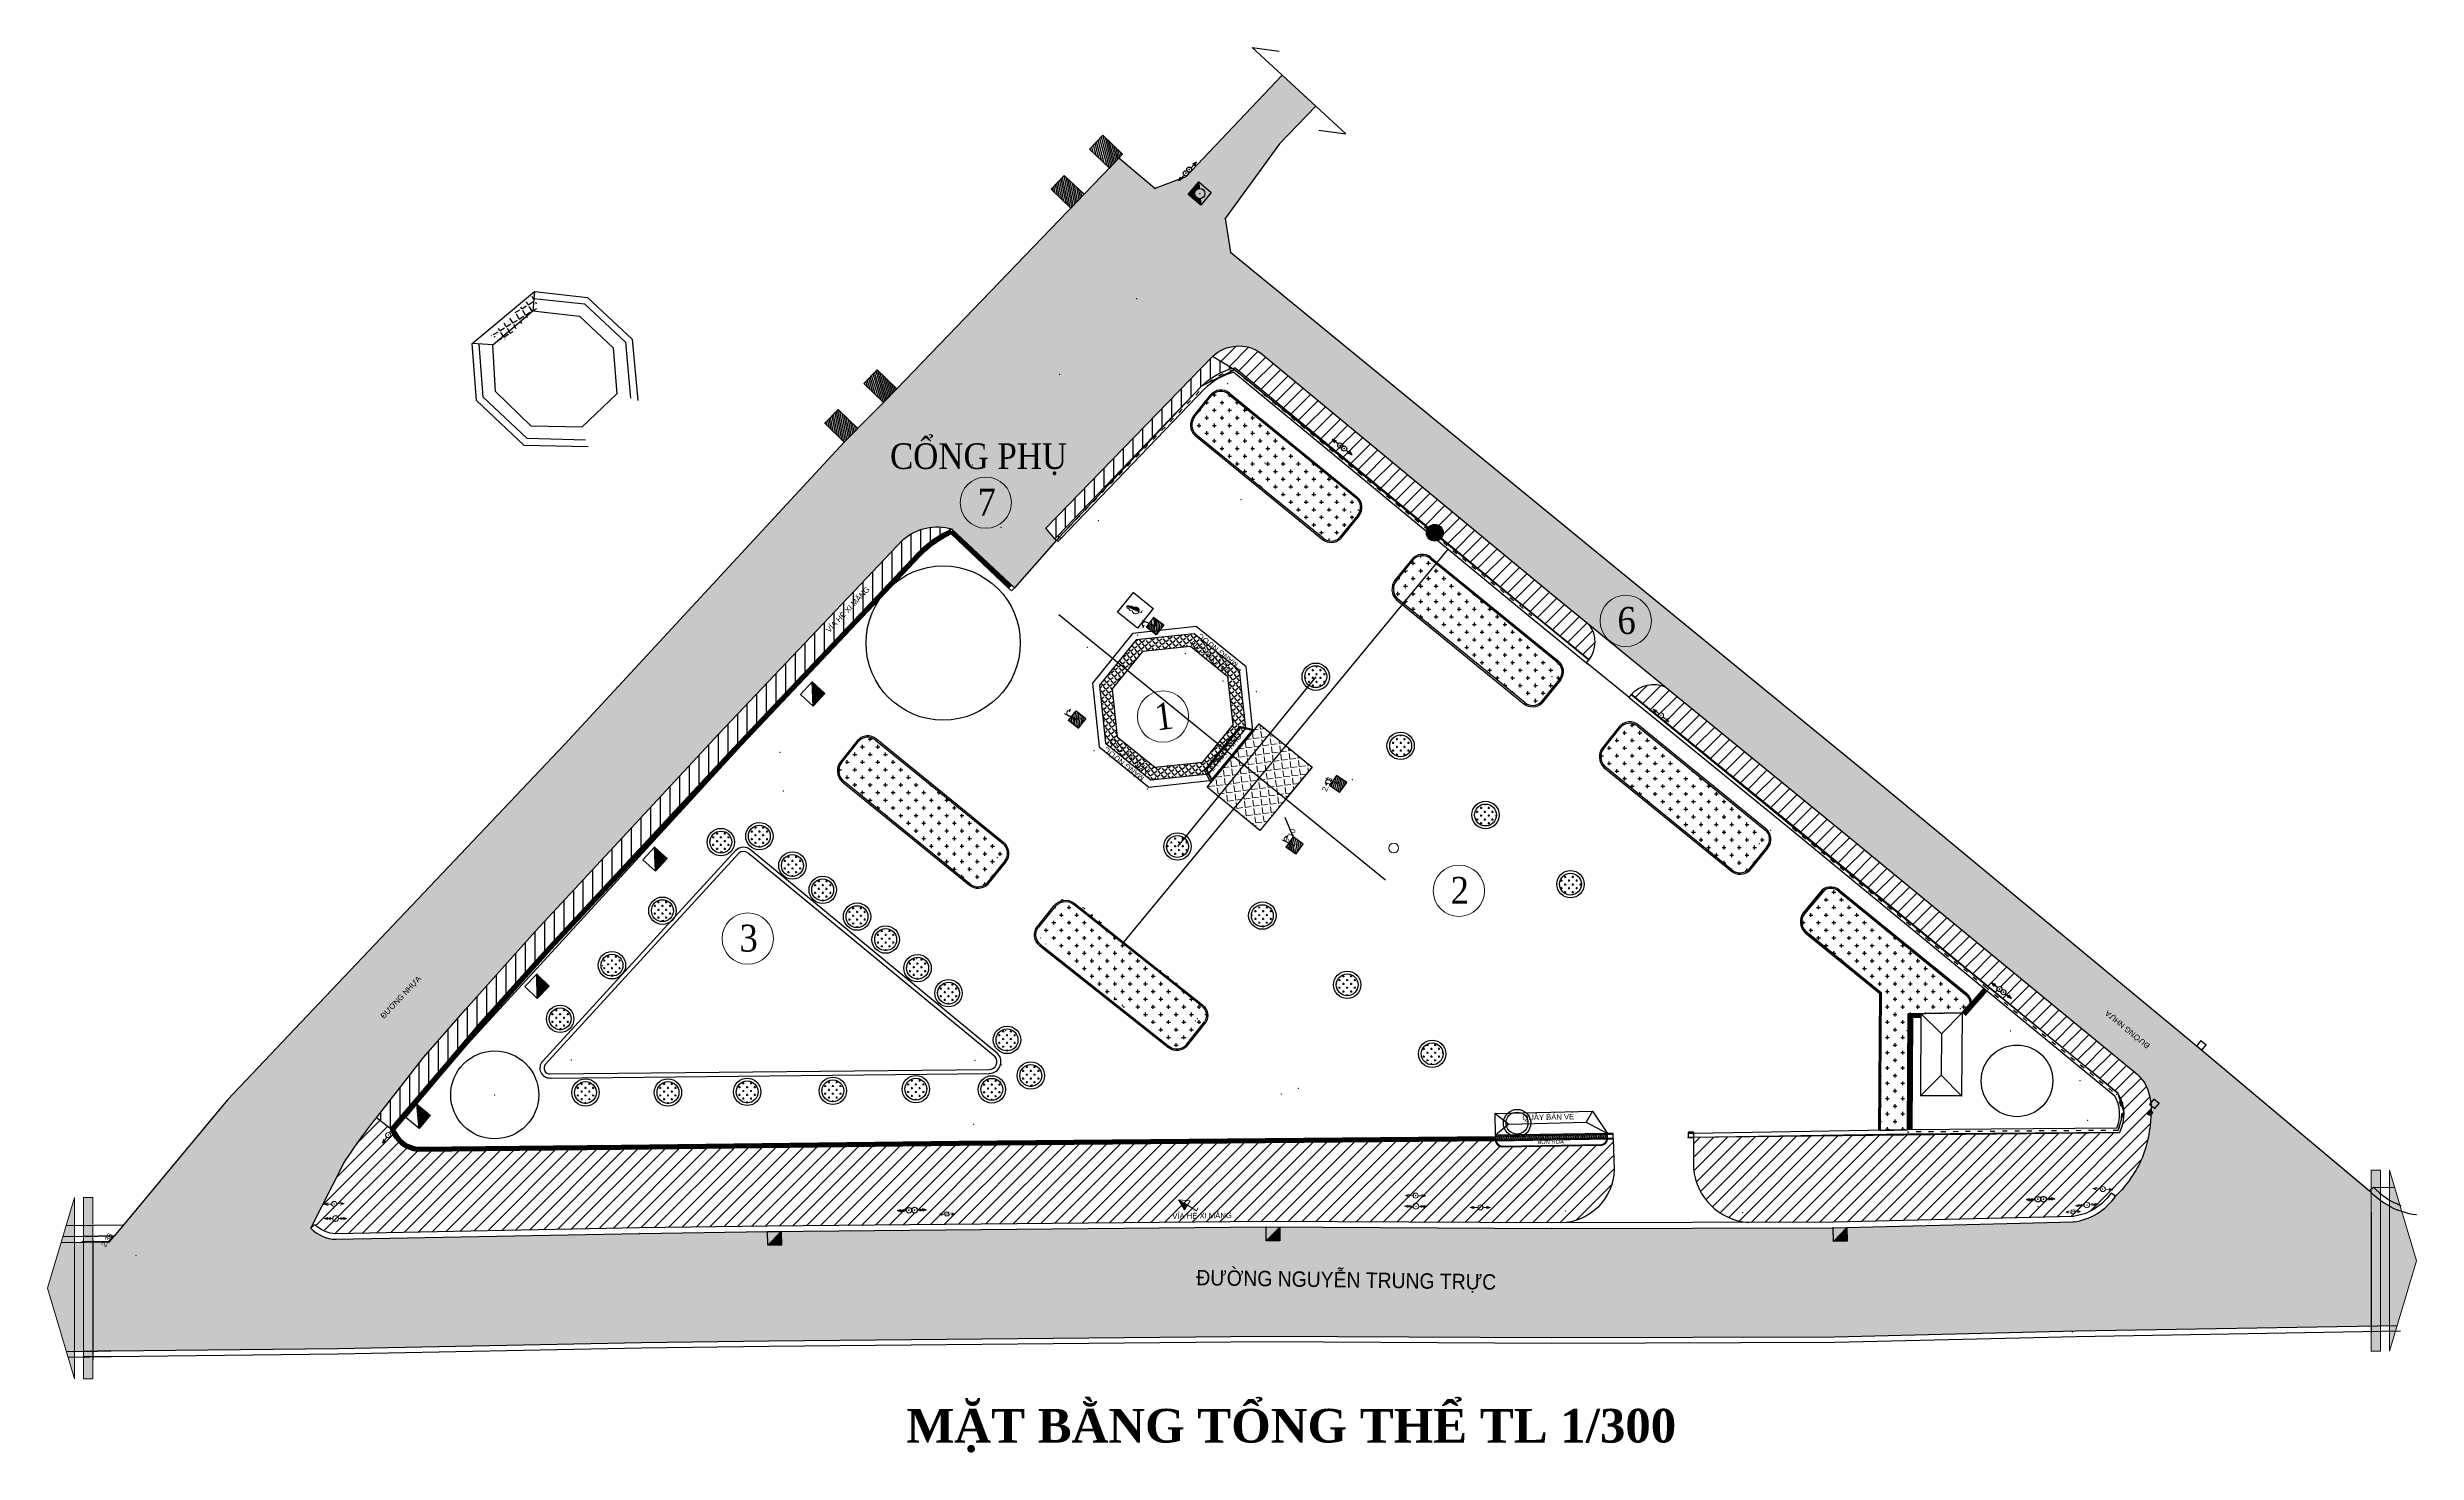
# Model space of a CAD drawing. Header units: millimetres. Extents: x 9937 to 183044, y 7127 to 109805.
import ezdxf
from ezdxf.enums import TextEntityAlignment as Align

# ---------------------------------------------------------------- set-up
doc = ezdxf.new("R2010")
doc.units = ezdxf.units.MM
doc.header["$LTSCALE"] = 100
doc.linetypes.add('ACAD_ISO03W100', pattern=[30, 12, -18])
doc.layers.get('0').update_dxf_attribs({"lineweight": 9})
for name, color, linetype in [('0-khung', 7, 'Continuous'), ('BO VIA', 3, 'Continuous'), ('BON CAY KIENG', 1, 'Continuous'), ('CAODO', 7, 'Continuous'), ('CHU', 2, 'Continuous'), ('GACH VIA HE', 3, 'Continuous'), ('HIEN', 7, 'Continuous'), ('HO GA', 4, 'Continuous'), ('LE DUONG', 1, 'Continuous'), ('NEN XI MANG CAO', 5, 'Continuous')]:
    doc.layers.add(name, color=color, linetype=linetype)
for name, color, linetype, lineweight in [('CAY CAU', 91, 'Continuous', 15), ('CAYCO', 3, 'Continuous', 5), ('diem', 2, 'Continuous', 0), ('THEP CHIU LUC', 1, 'Continuous', 50)]:
    doc.layers.add(name, color=color, linetype=linetype, lineweight=lineweight)
doc.styles.add('1.5 mm Times New Roman', font='times.ttf', dxfattribs={"width": 0.9})
doc.styles.add('GHICHU', font='VHELVCN.TTF', dxfattribs={"height": 2})
doc.styles.add('GHICHU2', font='VHELVCN.TTF', dxfattribs={"height": 2})
doc.styles.add('MB', font='VHELVCN.TTF')
doc.dimstyles.get("Standard").update_dxf_attribs({"dimtxt": 0.18, "dimasz": 0.18, "dimexe": 0.18, "dimexo": 0.0625, "dimgap": 0.09, "dimtad": 0, "dimtih": 1, "dimtoh": 1, "dimdec": 4, "dimzin": 0, "dimdsep": 46, "dimtxsty": 'Standard', "dimcen": 0.09, "dimadec": 0, "dimazin": 0, "dimtfac": 1, "dimtdec": 4, "dimtofl": 0, "dimtmove": 0, "dimatfit": 3, "dimfxl": 1, "dimtolj": 1, "dimtzin": 0, "dimarcsym": 0})
pattern_1 = [(83.4374819777422, (806203163.0237598, -992949181.5618784), (-124.1809678838361, 14.28590968169904), [])]
pattern_2 = [(103.1396731171385, (673534579.7650865, -1087301701.679338), (-121.7273493034106, -28.41570747958686), [])]
pattern_3 = [(103.8168283943983, (686355121.8685884, -1079249419.191502), (-121.383022268566, -29.85233499994269), [])]
pattern_4 = [(83.45757245060054, (806551216.4917207, -992666494.9974082), (-124.1859695309608, 14.24236538132847), [])]
pattern_5 = [(45, (-322361.6668058929, 1722250.069294074), (-498.4042147193378, 498.404214719338), [])]
pattern_6 = [(90, (-322361.6668058929, 1722250.069294074), (-704.8499999999998, 1.357e-13), [])]
pattern_7 = [(0, (-322361.6668058929, 1722250.069294074), (558.8, 558.8), [279.4, -838.2]), (90, (-322221.9668058929, 1722110.369294074), (-558.8, 558.8), [279.4, -838.2])]
pattern_8 = [(0, (-322361.6668058929, 1722250.069294074), (279.4, 279.4), [139.7, -419.1]), (90, (-322291.8168058928, 1722180.219294074), (-279.4, 279.4), [139.7, -419.1])]

# ---------------------------------------------------------------- blocks, each defined once
blk = doc.blocks.new('DENCS1')
blk.add_hatch(color=256).paths.add_polyline_path([(-0.0554285714464982, 0.0382388986317821), (0.0554285714458729, 0.0382388986317892), (-1.137e-13, 1.97823889811589)])
h = blk.add_hatch(color=256)
h.dxf.hatch_style = 1
h.paths.add_polyline_path([(0.9140024093083525, 1.428960608017519, 0.500000000000071), (0.5140024093083753, 1.428960608017519)])
for p, q in [((-0.1918415516266805, 0), (-0.1918415516266805, 0.0382388986317892)), ((-0.1918415516266805, 0.0382388986317892), (0.1918415516266805, 0.0382388986317892)), ((0.1918415516266805, 0), (-0.1918415516266805, 0)), ((-0.0554285714460718, 0.0382388986317963), (-1.137e-13, 1.978238898110433)), ((0.0554285714458445, 0.0382388986317963), (-1.137e-13, 1.978238898110433)), ((0.1918415516266805, 0.0382388986317892), (0.1918415516266805, 0)), ((0.5140024093083753, 1.428960608017519), (0.9140024093083525, 1.428960608017519))]:
    blk.add_line(p, q)
for centre, radius, start, end in [((0.3734860140775993, 1.368606695493113), 0.3763838369043488, 25.21639918475023, 172.885619373807), ((0.7140024093083639, 1.278960608017563), 0.2499999999999645, 36.86989764583751, 143.1301023541625)]:
    blk.add_arc(centre, radius, start, end)
blk = doc.blocks.new('DVHTHE')
for p, q in [((-1.40413291965558, 0.000902262214467), (-0.8739236121165561, 0.2357649939234818)), ((-0.3541329196555694, 0.000902262214467), (-1.40413291965558, 0.000902262214467)), ((-1.40413291965558, 0.000902262214467), (-0.8739236121165561, -0.2339604694945478)), ((0.3458670803444193, 0.000902262214467), (1.39586708034443, 0.000902262214467)), ((1.39586708034443, 0.000902262214467), (0.8656577728053775, 0.2357649939234818)), ((1.39586708034443, 0.000902262214467), (0.8656577728053775, -0.2339604694945478))]:
    blk.add_line(p, q)
blk.add_lwpolyline([(-0.3541329196555694, -0.3490977377855273), (0.3458670803444193, -0.3490977377855273), (0.3458670803444193, 0.3509022622144755), (-0.3541329196555694, 0.3509022622144755)], close=True)
blk.add_point((0, 0))
blk = doc.blocks.new('DTTTHE')
for p, q in [((-1.799869686285347, -0.0108289132192994), (-1.21730334590228, 0.1734619063078213)), ((-1.305023912707639, -0.0108289132192994), (-0.768955886871737, 0.1539952232540003)), ((1.305023912707667, -0.0108289132192994), (0.7689558868717655, 0.1539952232540003)), ((1.799869686285347, -0.0108289132192994), (1.21730334590228, 0.1734619063078213)), ((-1.799869686285347, -0.0108289132192994), (-1.21730334590228, -0.1951197327464058)), ((-0.4498696862853535, -0.0108289132192994), (-1.799869686285347, -0.0108289132192994)), ((-1.305023912707639, -0.0108289132192994), (-0.768955886871737, -0.1756530496925848)), ((0.4498696862853535, -0.0108289132192994), (1.799869686285347, -0.0108289132192994)), ((1.305023912707667, -0.0108289132192994), (0.7689558868717655, -0.1756530496925848)), ((1.799869686285347, -0.0108289132192994), (1.21730334590228, -0.1951197327464058))]:
    blk.add_line(p, q)
blk.add_circle((0, 0), 0.4499999999999993)
blk.add_point((0, 0))
blk = doc.blocks.new('DTHTHE')
for p, q in [((-1.59996547320236, -0.0052554967422367), (-0.9669112432924009, 0.2101706654078157)), ((1.59996547320236, -0.0052554967422367), (0.9669112432923725, 0.2101706654078157)), ((-0.3999654732023714, -0.0052554967422367), (-1.59996547320236, -0.0052554967422367)), ((-1.59996547320236, -0.0052554967422367), (-0.9669112432924009, -0.2206816588922749)), ((0.399965473202343, -0.0052554967422367), (1.59996547320236, -0.0052554967422367)), ((1.59996547320236, -0.0052554967422367), (0.9669112432923725, -0.2206816588922749))]:
    blk.add_line(p, q)
blk.add_circle((0, 0), 0.3999999999999986)
blk.add_point((0, 0))
blk = doc.blocks.new('DDTT1')
for p, q in [((-1.799869686248712, -0.0108289131894708), (-1.217303345911204, 0.1734619063790888)), ((-1.305023912689648, -0.0108289131894708), (-0.7689558868296446, 0.1539952233433723)), ((2.204763285233639, -0.0108289131894708), (1.668695259373635, 0.1539952233433723)), ((2.699609058792702, -0.0108289131894708), (2.117042718455195, 0.1734619063790888)), ((-1.799869686248712, -0.0108289131894708), (-1.217303345911204, -0.1951197327580303)), ((-0.4498696862719953, -0.0108289131894708), (-1.799869686248712, -0.0108289131894708)), ((-1.305023912689648, -0.0108289131894708), (-0.7689558868296446, -0.1756530497223139)), ((1.349609058815985, -0.0108289131894708), (2.699609058792702, -0.0108289131894708)), ((2.204763285233639, -0.0108289131894708), (1.668695259373635, -0.1756530497223139)), ((2.699609058792702, -0.0108289131894708), (2.117042718455195, -0.1951197327580303))]:
    blk.add_line(p, q)
for centre in [(0, 0), (0.8997393725439906, 0)]:
    blk.add_circle(centre, 0.4499999999999993)
for p in [(0, 0), (0.8997393725439906, 0)]:
    blk.add_point(p)
blk = doc.blocks.new('BBTGIAC')
blk.add_hatch(color=256).paths.add_polyline_path([(0, 3.199999999999988), (-0.8000000000000111, 1.61790997126809), (0, 1.61790997126809)])
for p, q in [((0, 3.199999999999988), (-0.8000000000000113, 1.61790997126809)), ((0, 1.61790997126809), (-0.8000000000000113, 1.61790997126809)), ((0, 1.61790997126809), (0, 3.199999999999988)), ((0, 3.199999999999988), (0.799999999999983, 1.61790997126809)), ((0, 1.61790997126809), (0.799999999999983, 1.61790997126809)), ((0, 0), (0.001931283045252, 1.61790997126809)), ((0, 0), (0.533385029538465, 0))]:
    blk.add_line(p, q)
blk = doc.blocks.new('DDHT11')
for p, q in [((-0.6399861893150957, -0.0021021987777203), (-0.386764497263357, 0.0840682662092149)), ((0.9599585679825395, -0.0021021987777203), (0.7067368759308011, 0.0840682662092149)), ((-0.159986189333722, -0.0021021987777203), (-0.6399861893150957, -0.0021021987777203)), ((-0.6399861893150957, -0.0021021987777203), (-0.386764497263357, -0.088272663531825)), ((0.479958568001166, -0.0021021987777203), (0.9599585679825395, -0.0021021987777203)), ((0.9599585679825395, -0.0021021987777203), (0.7067368759308011, -0.088272663531825))]:
    blk.add_line(p, q)
for centre in [(0, 0), (0.319972378667444, 0)]:
    blk.add_circle(centre, 0.1599999999999995)
for p in [(0, 0), (0.319972378667444, 0)]:
    blk.add_point(p)
blk = doc.blocks.new('CAYDL')
at = {"linetype": 'Continuous'}
blk.add_hatch(color=256, dxfattribs=at).paths.add_polyline_path([(0.2730896669155642, 1.660251213043927, 0.5693726601521445), (0.1762234897171492, 2.41734217087509, 0.684834325308665), (0, 2.871893779935298), (0, 0.469883415720855, 0.796562249628744)])
for p, q in [((0, 2.871504589831669), (0, 0)), ((0, 0), (0.4967282140305827, 0))]:
    blk.add_line(p, q, dxfattribs=at)
for centre, radius, start, end in [((0, 1.096392912379819), 0.626509496658965, 115.841984444443, 64.15801555555699), ((0, 2.010052954237), 0.4437783504383233, 113.396884545058, 232.0208978191353), ((0, 2.6104582477647), 0.2614355321705987, 312.3812719101817, 227.6187280898183), ((0, 2.010052954237), 0.4437783504383233, 307.9791021808647, 66.60311545494193)]:
    blk.add_arc(centre, radius, start, end, dxfattribs=at)
blk = doc.blocks.new('evtrter')
at = {"layer": 'diem'}
blk.add_point((457388.7079036913, -1670632.699559962), dxfattribs=at)
at = {"layer": 'GACH VIA HE'}
for p, q in [((445994.6312547059, -1663689.166590327), (447218.6149865482, -1662164.877146375)), ((448486.1398167661, -1662032.869735587), (457795.3099318443, -1669605.204225081)), ((448549.242407454, -1661955.293559808), (457858.4125225321, -1669527.628049302)), ((457926.9881296908, -1670869.567978306), (456593.3038774898, -1672517.54306729)), ((458004.7216312502, -1670932.476663996), (456667.0574554362, -1672585.369569892))]:
    blk.add_line(p, q, dxfattribs=at)
for points in [[(447140.8843808189, -1662101.964882444), (445916.89775315, -1663626.257904632)], [(446028.8757501556, -1665061.380345116), (455341.6069586416, -1672641.16043085)], [(455399.6968317283, -1672559.473944443), (446092.5624270135, -1664984.279281059)]]:
    blk.add_lwpolyline(points, dxfattribs=at)
for centre, radius, start, end in [((447918.2165005766, -1662731.055317598), 1000, 50.87414729215566, 141.0172154159501), ((447918.2165005766, -1662731.055317598), 900, 50.87414729215566, 141.0172154159501), ((446779.6987799651, -1664280.86617233), 1083.022435599559, 142.812361840521, 226.1107704100704), ((446780.2217683557, -1664281.022344373), 983.588170289463, 143.0060087401849, 225.642482182682), ((457227.3866156548, -1670303.389807092), 900, 321.0172154159502, 50.87414729215566), ((457227.3866156548, -1670303.389807092), 1000, 321.0172154159502, 50.87414729215566), ((455972.8608257792, -1671865.584157861), 999.9999999999275, 230.4427521099758, 313.9632335004259), ((455972.8608257792, -1671865.584157861), 899.9999999999275, 230.4427521099758, 313.5811429411888)]:
    blk.add_arc(centre, radius, start, end, dxfattribs=at)

msp = doc.modelspace()

# ---------------------------------------------------------------- hatches: boundary and pattern name
at = {"layer": 'BO VIA'}
h = msp.add_hatch(dxfattribs=at)
h.set_pattern_fill('AR-SAND', color=253, scale=44, style=0)
h.set_pattern_definition([(37.5, (-322361.6668058929, 1722250.069294074), (-70.4013770232981, 2153.418244249106), [0, -1698.752, 0, -1899.92, 0, -1816.1]), (7.499999999999999, (-322361.6668058929, 1722250.069294074), (1977.902445807212, 3154.030442500759), [0, -916.432, 0, -1531.112, 0, -586.7399999999999]), (327.5, (-323736.3148058928, 1722250.069294074), (3480.366429062416, 6.323612585600861), [0, -558.8, 0, -2011.68, 0, -2626.36]), (317.5, (-323736.3148058928, 1722250.069294074), (3359.648390878108, 980.8890223317511), [0, -279.4, 0, -1318.768, 0, -1508.76])])
h.paths.add_polyline_path([(98580.53283321648, 87480.9768493378), (119698.9112234845, 69990.46744665992), (140910.9928457882, 52667.78147583478), (162335.4498863198, 35029.43479826138, -0.1157157580870133), (163291.1343570807, 33898.35300872452, -0.1383604153416162), (163630.0176239893, 31726.46229260811, -0.079783906374194), (163019.0315728514, 28723.48816462839, -0.0983745176155972), (161045.7386053276, 25863.20057628909, -0.2164462790111767), (157981.2426257123, 23991.85389796202), (140413.9787755097, 23560.79611127964), (119843.3064036565, 23506.91501100105), (98996.94475182291, 23613.77413837006), (62558.66646833333, 23275.81447444321), (53216.24194138503, 23149.12998565077), (31022.71455399215, 22715.68782534473, -0.2020653777913407), (29180.16687616764, 23532.3120076363), (31654.25457568781, 28371.43951729336, -0.0227819444043218), (34060.41095794167, 31697.45522153168), (37409.8201340941, 36003.18015118549), (40477.71308032022, 39505.45339452941), (45582.11235543992, 45214.18714549462), (59000.17789995344, 59643.39921834087), (72462.40658821038, 73836.76681550639, -0.2566994672691996), (76021.20302917069, 74610.88559884136), (80587.33915142354, 70310.78456356958), (83655.01243177718, 73778.3571476352), (82898.25133442941, 74663.80637405557), (95076.49862250278, 87225.01933255394, -0.3570558508103294)], flags=16)
edge = h.paths.add_edge_path()
edge.add_line((9936.960591270705, 19140.06883670971), (11321.35000797757, 14486.31528983358))
edge.add_line((11321.35000797757, 14486.31528983358), (14588.87713927822, 14535.72465967317))
edge.add_line((14588.87713927822, 14535.72465967317), (31144.506719117, 14716.54088409315))
edge.add_line((31144.506719117, 14716.54088409315), (53348.58422184136, 15150.18908943981))
edge.add_line((53348.58422184136, 15150.18908943981), (62650.00023585354, 15276.31749745412))
edge.add_line((62650.00023585354, 15276.31749745412), (99013.53956677951, 15613.58396862098))
edge.add_line((99013.53956677951, 15613.58396862098), (119833.2796224562, 15506.86130457348))
edge.add_line((119833.2796224562, 15506.86130457348), (140522.589747956, 15561.053154669))
edge.add_line((140522.589747956, 15561.053154669), (158160.7096339884, 15993.84957542969))
edge.add_line((158160.7096339884, 15993.84957542969), (181622.9563332359, 16396.09424530016))
edge.add_line((181622.9563332359, 16396.09424530016), (183037.5699387886, 21151.44920890522))
edge.add_line((183037.5699387886, 21151.44920890522), (181972.4431422619, 24731.97181864898))
edge.add_arc((183705.2329887132, 30005.11986179557), 5550.554110798805, 222.3725409085557, 251.8091492645286, ccw=False)
edge.add_line((179604.60341328, 26264.33277590201), (167362.8415292576, 36529.76851778594))
edge.add_line((167362.8415292576, 36529.76851778594), (143601.5712274806, 56193.79749570624))
edge.add_line((143601.5712274806, 56193.79749570624), (122498.617517494, 73453.37167104823))
edge.add_line((122498.617517494, 73453.37167104823), (96388.28446533263, 94831.6235620163))
edge.add_line((96388.28446533263, 94831.6235620163), (95981.6693345051, 97301.35110467742))
edge.add_line((95981.6693345051, 97301.35110467742), (99972.03884671931, 102746.3981344574))
edge.add_line((99972.03884671931, 102746.3981344574), (102605.0241077911, 105516.1703359059))
edge.add_line((102605.0241077911, 105516.1703359059), (100163.752591066, 107769.8967999352))
edge.add_line((100163.752591066, 107769.8967999352), (94796.99152073899, 102124.3256512603))
edge.add_line((94796.99152073899, 102124.3256512603), (93123.82201968343, 100349.039527744))
edge.add_line((93123.82201968343, 100349.039527744), (90862.32733775792, 99504.53505516634))
edge.add_line((90862.32733775792, 99504.53505516634), (88222.00302591699, 101710.6031700817))
edge.add_line((88222.00302591699, 101710.6031700817), (71999.19443597196, 84850.27692186063))
edge.add_line((71999.19443597196, 84850.27692186063), (68162.07122468046, 80955.55662041808))
edge.add_line((68162.07122468046, 80955.55662041808), (47746.87694204371, 58893.47218842571))
edge.add_line((47746.87694204371, 58893.47218842571), (23088.49063164386, 32893.13091046666))
edge.add_line((23088.49063164386, 32893.13091046666), (14821.23283526057, 22940.19848268875))
edge.add_line((14821.23283526057, 22940.19848268875), (14484.71391649556, 22535.0641393899))
edge.add_line((14484.71391649556, 22535.0641393899), (10930.91114544519, 22481.32589999493))
edge.add_line((10930.91114544519, 22481.32589999493), (9936.960591270705, 19140.06883670971))
h = msp.add_hatch(dxfattribs=at)
h.set_pattern_fill('ANSI31', color=253, scale=222, angle=45, style=0)
h.set_pattern_definition(pattern_6)
h.paths.add_polyline_path([(94267.48119811981, 85057.49452135409, -0.1274421316000336), (96496.49369050289, 86343.91687521826), (95076.49862250284, 87225.01933255394), (82898.25133442937, 74663.80637405557), (83558.10263493669, 73912.79705170472), (83756.44581350766, 74119.20255928091)])
h = msp.add_hatch(dxfattribs=at)
h.set_pattern_fill('ANSI31', color=253, scale=222, style=0)
h.set_pattern_definition(pattern_5)
h.paths.add_polyline_path([(98580.5328332159, 87480.97684933829, 0.3570558508102576), (95076.49862250278, 87225.01933255394), (96496.49369050289, 86343.91687521826, -0.0107417776923773), (96710.14607691317, 86398.11426255455), (110836.4964264416, 74729.52431599563, -0.7030904900671914), (111921.8420381633, 74339.23319864296, -0.1743357218329981), (111781.4930519609, 73948.9420812903), (118487.0910238568, 68410.0115617637), (122587.527435799, 65070.43790899938, 0.3302519457591543), (122604.4850576133, 67617.6525579628), (119698.9112234824, 69990.46744666155)])
edge = h.paths.add_edge_path(flags=16)
edge.add_ellipse((104686.210977418, 80489.47622537611), major_axis=(-146.3755025644337, 112.0181889430401), ratio=0.9999999999248143, start_angle=360.1665058740468, end_angle=718.6608765130093, ccw=False)
edge.add_ellipse((104395.7928984283, 80716.47695212554), major_axis=(-144.0476969158887, 114.9961887120501), ratio=0.9999999999258097, start_angle=181.3414866514301, end_angle=539.8358572903925, ccw=False)
edge.add_line((104249.5889594328, 80827.68121987209), (104248.5709268237, 80828.47694905987))
edge.add_ellipse((104395.7928984283, 80716.47695212554), major_axis=(-144.0476969158887, 114.9961887120501), ratio=0.9999999999258097, start_angle=181.3414866514301, end_angle=539.8358572903925, ccw=False)
edge.add_ellipse((104686.210977418, 80489.47622537611), major_axis=(-146.3755025644337, 112.0181889430401), ratio=0.9999999999248143, start_angle=360.1665058740468, end_angle=718.6608765130093, ccw=False)
edge.add_line((104830.4501874961, 80373.66017073602), (104829.4321548873, 80374.4558999238))
h = msp.add_hatch(dxfattribs=at)
h.set_pattern_fill('ANSI31', color=253, scale=222, angle=45, style=0)
h.set_pattern_definition(pattern_6)
h.paths.add_polyline_path([(73491.97688484017, 72835.44618547452, -0.0894753735094715), (76021.20302917185, 74610.88559884089, 0.2566994672692831), (72462.40658821038, 73836.76681550639), (59000.17789995053, 59643.39921833784), (45582.11235544237, 45214.18714549718), (40477.71308033174, 39505.45339454268), (37409.82013409434, 36003.18015118549), (34060.41095794097, 31697.45522153075, 0.0007226078834494), (33979.47170307674, 31595.37431194237), (34984.95672473084, 30813.21084050951), (38579.19672291382, 35046.83952467609), (41582.90928260452, 38568.98430568073), (46546.34433152294, 44103.94496633438), (60055.39121005987, 58603.77146299346)])
h = msp.add_hatch(dxfattribs=at)
h.set_pattern_fill('ANSI31', color=253, scale=222, style=0)
h.set_pattern_definition(pattern_5)
h.paths.add_polyline_path([(163019.0315728516, 28723.48816462886, 0.079783906374181), (163630.0176239893, 31726.46229260811), (163401.62107097, 31828.12356694229), (163523.6146002185, 32102.19943028921), (163655.715316194, 32043.40026303218, 0.0260762323065462), (163651.2750836908, 32465.30109157343), (163520.4607749017, 32571.02655859129), (163629.0200595602, 32705.3471550059, 0.0770339967350713), (163291.1343570809, 33898.35300872405, 0.1157157580870539), (162335.4498863198, 35029.43479826138), (140910.9928458058, 52667.78147582011), (128196.5786620814, 63050.91162444651, 0.3318342538169308), (125690.4048053759, 62543.3197025035), (137542.9118838654, 52890.12272979901), (151611.6634462165, 41296.14880053257), (161214.1873004691, 33393.87611291558, -0.2599648662560367), (161329.6745719277, 30525.80503813061), (136130.2591607638, 30247.72321518394), (130230.8440383092, 30154.65588237368), (130216.7604450054, 30154.43328920403), (130216.7604450054, 27878.71786433109, 0.3682886376959183), (134234.8143617105, 23944.54507762403), (140404.1667050927, 23960.67574721738), (157951.4756293098, 24391.2438886466, 0.2151837874750819), (160714.7627665832, 26087.82246774226), (161045.7386053275, 25863.20057628886, 0.0983745176156176)])
edge = h.paths.add_edge_path(flags=16)
edge.add_ellipse((155368.7164274125, 25635.62279613339), major_axis=(-3.432224003985049, 207.3315929362305), ratio=0.9999999999713453, start_angle=-88.16387362161458, end_angle=91.8361263037769, ccw=False)
edge.add_ellipse((155783.1915729511, 25645.79300476564), major_axis=(-2.368268879784498, 207.3464754790904), ratio=0.9999999999713457, start_angle=269.37231121917404, end_angle=449.3723111446304, ccw=False)
edge.add_ellipse((155783.1915729511, 25645.79300476564), major_axis=(-2.368268879784498, 207.3464754790904), ratio=0.9999999999713457, start_angle=92.13013760824339, end_angle=269.37231121917404, ccw=False)
edge.add_ellipse((155368.7164274125, 25635.62279613339), major_axis=(-3.432224003985049, 207.3315929362305), ratio=0.9999999999713453, start_angle=91.8361263037769, end_angle=269.0782999147724, ccw=False)
edge = h.paths.add_edge_path(flags=16)
edge.add_ellipse((152567.1134327409, 40998.6551806191), major_axis=(-144.0476969158887, 114.9961887120501), ratio=0.9999999999258097, start_angle=181.3414866514301, end_angle=539.8358572903925, ccw=False)
edge.add_ellipse((152857.5315117306, 40771.65445386968), major_axis=(-146.3755025644337, 112.0181889430401), ratio=0.9999999999248143, start_angle=360.1665058740468, end_angle=718.6608765130093, ccw=False)
h = msp.add_hatch(dxfattribs=at)
h.set_pattern_fill('ANSI31', color=253, scale=222, style=0)
h.set_pattern_definition(pattern_5)
h.paths.add_polyline_path([(124407.8335580735, 27786.91036243294), (124336.2622078798, 30050.6082276504), (123936.5033067924, 30044.71820569807, -0.3525569016852269), (123493.7629451264, 29587.57383879926), (116197.9600729024, 29470.79356519785, -0.3591065608461139), (115739.4460226594, 29925.7258446787), (76567.05209890805, 29580.33927978925), (51854.46015581698, 29303.12375951139), (36999.55632585951, 29153.79122888483, -0.3167547870420334), (34984.9567247309, 30813.21084050951), (33979.47170307674, 31595.37431194237, 0.0220589733769441), (31654.25457568781, 28371.43951729336), (29180.16687616776, 23532.31200763653), (29471.51741988782, 23806.38291209773, 0.201203303928724), (31022.81183739717, 23115.76600303198), (53208.43138451996, 23549.0537223455), (62554.09978010161, 23675.78932331945), (98996.1150109817, 24013.78364696331), (119843.807742845, 23906.9176963421), (120515.6379605712, 23908.67429422494, 0.4002893532490366)])
edge = h.paths.add_edge_path(flags=16)
edge.add_ellipse((73303.70017178723, 24842.36576355831), major_axis=(-2.368268879784498, 207.3464754790904), ratio=0.9999999999713457, start_angle=92.13013760824339, end_angle=269.37231121917404, ccw=False)
edge.add_ellipse((72889.2250262486, 24832.19555492606), major_axis=(-3.432224003985049, 207.3315929362305), ratio=0.9999999999713453, start_angle=91.8361263037769, end_angle=269.0782999147724, ccw=False)
edge.add_ellipse((72889.2250262486, 24832.19555492606), major_axis=(-3.432224003985049, 207.3315929362305), ratio=0.9999999999713453, start_angle=-88.16387362161458, end_angle=91.8361263037769, ccw=False)
edge.add_ellipse((73303.70017178723, 24842.36576355831), major_axis=(-2.368268879784498, 207.3464754790904), ratio=0.9999999999713457, start_angle=269.37231121917404, end_angle=449.3723111446304, ccw=False)
at = {"layer": 'CAODO'}
h = msp.add_hatch(color=253, dxfattribs=at)
edge = h.paths.add_edge_path()
edge.add_arc((111308.9947392013, 74339.23319864296), 612.847298962064, 0, 360)
at = {"layer": 'CAY CAU'}
h = msp.add_hatch(dxfattribs=at)
h.set_pattern_fill('ANGLE', color=253, scale=87.99999999999999, angle=7.317899333461887, style=0)
h.set_pattern_definition([(7.31789933346189, (-530755.2355839064, 1654922.152893763), (-78.29454075868752, 609.6732463273964), [447.0399999999998, -167.6399999999999]), (97.31789933346188, (-530755.2355839064, 1654922.152893763), (-609.6732463273964, -78.29454075868748), [447.0399999999998, -167.6399999999999])])
h.paths.add_polyline_path([(98485.33532933069, 60386.45069172841), (94664.2420356233, 55760.51878120643), (98519.1852943918, 52576.27436978379), (102340.2785880988, 57202.20628030595)])
at = {"layer": 'CAYCO'}
for points in [[(180394.199462974, 27773.02196515491), (179720.6013769887, 27773.02196515491), (179720.6013769887, 14529.87645265576), (180394.199462974, 14529.87645265576)], [(181067.7975489593, 27773.02196515491), (181067.7975489593, 14529.876452656), (183037.5699387886, 21151.44920890522)], [(11906.73298109992, 25761.64159295941), (11906.73298109992, 12518.49608046049), (9936.960591270705, 19140.06883670971)], [(12580.33106708521, 25761.64159295941), (13253.92915307049, 25761.64159295941), (13253.92915307049, 12518.49608046026), (12580.33106708521, 12518.49608046026)]]:
    msp.add_hatch(color=253, dxfattribs=at).paths.add_polyline_path(points)
at = {"layer": 'GACH VIA HE'}
h = msp.add_hatch(dxfattribs=at)
h.set_pattern_fill('CROSS', color=66, scale=88, style=0)
h.set_pattern_definition(pattern_7)
h.paths.add_polyline_path([(96170.37344426056, 84531.35080598434, 0.4149451088751719), (94902.8486140396, 84399.34339519266), (93678.86488220026, 82875.0539512448, 0.3770533326484696), (93776.79605450745, 81579.94126051292), (103094.0339595149, 73996.52323017525, 0.3754224686723586), (104277.5375049839, 74046.67747428175), (105611.2217571852, 75694.65256326599, 0.4134823940884002), (105479.5435593389, 76959.01631649023)])
h = msp.add_hatch(dxfattribs=at)
h.set_pattern_fill('CROSS', color=66, scale=88, style=0)
h.set_pattern_definition(pattern_7)
h.paths.add_polyline_path([(110965.8789090967, 72459.39109563781, 0.4149451088751719), (109698.3540788757, 72327.3836848461), (108474.3703470364, 70803.09424089827, 0.3770533326484696), (108572.3015193436, 69507.98155016638), (117889.539424351, 61924.56351982872, 0.3754224686723586), (119073.0429698201, 61974.71776393522), (120406.7272220214, 63622.69285291946, 0.4134823940884002), (120275.0490241751, 64887.05660614371)])
h = msp.add_hatch(dxfattribs=at)
h.set_pattern_fill('CROSS', color=66, scale=44, style=0)
h.set_pattern_definition(pattern_8)
edge = h.paths.add_edge_path()
edge.add_arc((102608.6186223518, 63821.12218211871), 800, 0, 360)
h = msp.add_hatch(dxfattribs=at)
h.set_pattern_fill('CROSS', color=66, scale=88, style=0)
h.set_pattern_definition(pattern_7)
h.paths.add_polyline_path([(70446.36391629103, 59195.02168037323, 0.4149451088751719), (69178.83908607007, 59063.01426958153), (67954.85535423073, 57538.72482563369, 0.3770533326484696), (68052.7865265379, 56243.6121349018), (77370.02443154535, 48660.19410456414, 0.3754224686723586), (78553.52797701443, 48710.34834867064), (79887.21222921571, 50358.32343765488, 0.4134823940884002), (79755.53403136943, 51622.68719087913)])
h = msp.add_hatch(dxfattribs=at)
h.set_pattern_fill('CROSS', color=66, scale=44, style=0)
h.set_pattern_definition(pattern_8)
edge = h.paths.add_edge_path()
edge.add_arc((108811.6263475038, 58769.1230568511), 800, 0, 360)
h = msp.add_hatch(dxfattribs=at)
h.set_pattern_fill('CROSS', color=66, scale=88, style=0)
h.set_pattern_definition([(0, (-266683.5577113105, 1723272.247172188), (558.8, 558.8), [279.4, -838.2]), (90, (-266543.8577113105, 1723132.547172188), (-558.8, 558.8), [279.4, -838.2])])
h.paths.add_polyline_path([(126124.4730108734, 60217.19955848669, 0.4149451088751719), (124856.9481806524, 60085.19214769499), (123632.9644488131, 58560.90270374715, 0.3770533326484696), (123730.8956211203, 57265.79001301526), (133048.1335261277, 49682.3719826776, 0.3754224686723586), (134231.6370715968, 49732.5262267841), (135565.3213237981, 51380.50131576834, 0.4134823940884002), (135433.6431259518, 52644.8650689926)])
h = msp.add_hatch(dxfattribs=at)
h.set_pattern_fill('CROSS', color=66, scale=44, style=0)
h.set_pattern_definition(pattern_8)
edge = h.paths.add_edge_path()
edge.add_arc((115014.634072656, 53717.12393158372), 800, 0, 360)
h = msp.add_hatch(dxfattribs=at)
h.set_pattern_fill('CROSS', color=66, scale=44, style=0)
h.set_pattern_definition([(0, (-368125.6191415129, 1732677.47875366), (279.4, 279.4), [139.7, -419.1]), (90, (-368055.769141513, 1732607.62875366), (-279.4, 279.4), [139.7, -419.1])])
edge = h.paths.add_edge_path()
edge.add_arc((59146.68348650018, 51738.51794086512), 800, 0, 360)
h = msp.add_hatch(dxfattribs=at)
h.set_pattern_fill('CROSS', color=66, scale=44, style=0)
h.set_pattern_definition([(0, (-365314.1721478732, 1733108.654583482), (279.4, 279.4), [139.7, -419.1]), (90, (-365244.3221478733, 1733038.804583482), (-279.4, 279.4), [139.7, -419.1])])
edge = h.paths.add_edge_path()
edge.add_arc((61958.13048013986, 52169.69377068779), 800, 0, 360)
h = msp.add_hatch(dxfattribs=at)
h.set_pattern_fill('CROSS', color=66, scale=44, style=0)
h.set_pattern_definition(pattern_8)
edge = h.paths.add_edge_path()
edge.add_arc((92504.62037181763, 51415.10673181572), 800, 0, 360)
h = msp.add_hatch(dxfattribs=at)
h.set_pattern_fill('CROSS', color=66, scale=44, style=0)
h.set_pattern_definition([(0, (-362900.9576962662, 1730967.201569366), (279.4, 279.4), [139.7, -419.1]), (90, (-362831.1076962662, 1730897.351569366), (-279.4, 279.4), [139.7, -419.1])])
edge = h.paths.add_edge_path()
edge.add_arc((64371.34493174695, 50028.24075657176), 800, 0, 360)
h = msp.add_hatch(dxfattribs=at)
h.set_pattern_fill('CROSS', color=66, scale=44, style=0)
h.set_pattern_definition([(0, (-360686.5574455079, 1729185.96364886), (279.4, 279.4), [139.7, -419.1]), (90, (-360616.7074455079, 1729116.11364886), (-279.4, 279.4), [139.7, -419.1])])
edge = h.paths.add_edge_path()
edge.add_arc((66585.74518250523, 48247.00283606537), 800, 0, 360)
h = msp.add_hatch(dxfattribs=at)
h.set_pattern_fill('CROSS', color=66, scale=44, style=0)
h.set_pattern_definition(pattern_8)
edge = h.paths.add_edge_path()
edge.add_arc((121217.6417978083, 48665.12480631634), 800, 0, 360)
h = msp.add_hatch(dxfattribs=at)
h.set_pattern_fill('CROSS', color=66, scale=44, style=0)
h.set_pattern_definition([(0, (-372399.5734379935, 1727662.744664745), (279.4, 279.4), [139.7, -419.1]), (90, (-372329.7234379936, 1727592.894664745), (-279.4, 279.4), [139.7, -419.1])])
edge = h.paths.add_edge_path()
edge.add_arc((54872.72919001954, 46723.78385195066), 800, 0, 360)
h = msp.add_hatch(dxfattribs=at)
h.set_pattern_fill('CROSS', color=66, scale=44, style=0)
h.set_pattern_definition([(0, (-358177.6673683248, 1727228.769080146), (279.4, 279.4), [139.7, -419.1]), (90, (-358107.8173683249, 1727158.919080146), (-279.4, 279.4), [139.7, -419.1])])
edge = h.paths.add_edge_path()
edge.add_arc((69094.63525968825, 46289.8082673517), 800, 0, 360)
h = msp.add_hatch(dxfattribs=at)
h.set_pattern_fill('CROSS', color=66, scale=88, style=0)
h.set_pattern_definition(pattern_7)
h.paths.add_polyline_path([(85057.21813191065, 47437.71215697494, 0.4149451088751719), (83789.6933016897, 47305.70474618324), (82565.70956985035, 45781.4153022354, 0.3770533326484696), (82663.64074215751, 44486.30261150351), (91980.87864716497, 36902.88458116585, 0.3754224686723586), (93164.38219263405, 36953.03882527235), (94498.06644483533, 38601.01391425659, 0.4134823940884002), (94366.38824698905, 39865.37766748085)])
h = msp.add_hatch(dxfattribs=at)
h.set_pattern_fill('CROSS', color=66, scale=44, style=0)
h.set_pattern_definition(pattern_8)
edge = h.paths.add_edge_path()
edge.add_arc((98707.62809696875, 46363.10760654811), 800, 0, 360)
h = msp.add_hatch(dxfattribs=at)
h.set_pattern_fill('CROSS', color=66, scale=88, style=0)
h.set_pattern_definition(pattern_7)
edge = h.paths.add_edge_path()
edge.add_line((150440.9646883868, 39956.14505986543), (150340.8780286581, 40490.43011780455))
edge.add_line((150340.8780286581, 40490.43011780455), (140798.3153214724, 48160.58081336016))
edge.add_arc((140234.4731017096, 47459.09528164006), 899.9999999997788, 51.20826712532611, 120.9374773113857)
edge.add_line((139771.7809376234, 48231.05121386214), (138310.8878558387, 46500.98400891106))
edge.add_arc((139018.7548992635, 45903.25112107676), 926.4773911789317, 139.8217821520497, 228.8267087708136)
edge.add_line((138408.8190281463, 45205.87131817872), (143914.1975055439, 40724.9739927072))
edge.add_line((143914.1975055439, 40724.9739927072), (143855.2659095057, 30669.62784065982))
edge.add_line((143855.2659095057, 30669.62784065982), (145855.4851914245, 30701.18267613137))
edge.add_line((145855.4851914245, 30701.18267613137), (145905.26997206, 39195.83132046857))
edge.add_line((145905.26997206, 39195.83132046857), (149830.3844549599, 39265.44666708796))
edge.add_line((149830.3844549599, 39265.44666708796), (150440.9646883867, 39956.14505986567))
h = msp.add_hatch(dxfattribs=at)
h.set_pattern_fill('CROSS', color=66, scale=44, style=0)
h.set_pattern_definition([(0, (-356086.9099777948, 1725551.699879197), (279.4, 279.4), [139.7, -419.1]), (90, (-356017.0599777948, 1725481.849879197), (-279.4, 279.4), [139.7, -419.1])])
edge = h.paths.add_edge_path()
edge.add_arc((71185.39265021833, 44612.73906640266), 800, 0, 360)
h = msp.add_hatch(dxfattribs=at)
h.set_pattern_fill('CROSS', color=66, scale=44, style=0)
h.set_pattern_definition([(0, (-376084.1145176814, 1723675.973661544), (279.4, 279.4), [139.7, -419.1]), (90, (-376014.2645176815, 1723606.123661544), (-279.4, 279.4), [139.7, -419.1])])
edge = h.paths.add_edge_path()
edge.add_arc((51188.18811033166, 42737.01284874999), 800, 0, 360)
h = msp.add_hatch(dxfattribs=at)
h.set_pattern_fill('CROSS', color=66, scale=44, style=0)
h.set_pattern_definition([(0, (-353752.9095908706, 1723462.762758939), (279.4, 279.4), [139.7, -419.1]), (90, (-353683.0595908706, 1723392.912758939), (-279.4, 279.4), [139.7, -419.1])])
edge = h.paths.add_edge_path()
edge.add_arc((73519.39303714258, 42523.80194614478), 800, 0, 360)
h = msp.add_hatch(dxfattribs=at)
h.set_pattern_fill('CROSS', color=66, scale=44, style=0)
h.set_pattern_definition(pattern_8)
edge = h.paths.add_edge_path()
edge.add_arc((104910.6358221202, 41311.1084812798), 800, 0, 360)
h = msp.add_hatch(dxfattribs=at)
h.set_pattern_fill('CROSS', color=66, scale=44, style=0)
h.set_pattern_definition([(0, (-351491.0138018243, 1721636.701029555), (279.4, 279.4), [139.7, -419.1]), (90, (-351421.1638018242, 1721566.851029555), (-279.4, 279.4), [139.7, -419.1])])
edge = h.paths.add_edge_path()
edge.add_arc((75781.28882618889, 40697.74021676113), 800, 0, 360)
h = msp.add_hatch(dxfattribs=at)
h.set_pattern_fill('CROSS', color=66, scale=44, style=0)
h.set_pattern_definition([(0, (-379867.4135421201, 1719761.422340953), (279.4, 279.4), [139.7, -419.1]), (90, (-379797.5635421201, 1719691.572340953), (-279.4, 279.4), [139.7, -419.1])])
edge = h.paths.add_edge_path()
edge.add_arc((47404.88908589293, 38822.46152815851), 800, 0, 360)
h = msp.add_hatch(dxfattribs=at)
h.set_pattern_fill('CROSS', color=66, scale=44, style=0)
h.set_pattern_definition([(0, (-347220.4240591501, 1718220.114230458), (279.4, 279.4), [139.7, -419.1]), (90, (-347150.5740591501, 1718150.264230458), (-279.4, 279.4), [139.7, -419.1])])
edge = h.paths.add_edge_path()
edge.add_arc((80051.87856886303, 37281.15341766388), 800, 0, 360)
h = msp.add_hatch(dxfattribs=at)
h.set_pattern_fill('CROSS', color=66, scale=44, style=0)
h.set_pattern_definition(pattern_8)
edge = h.paths.add_edge_path()
edge.add_arc((111113.6435472718, 36259.1093560115), 800, 0, 360)
h = msp.add_hatch(dxfattribs=at)
h.set_pattern_fill('CROSS', color=66, scale=44, style=0)
h.set_pattern_definition([(0, (-345486.0104732349, 1715615.890109456), (279.4, 279.4), [139.7, -419.1]), (90, (-345416.160473235, 1715546.040109455), (-279.4, 279.4), [139.7, -419.1])])
edge = h.paths.add_edge_path()
edge.add_arc((81786.29215477814, 34676.92929666117), 800, 0, 360)
h = msp.add_hatch(dxfattribs=at)
h.set_pattern_fill('CROSS', color=66, scale=44, style=0)
h.set_pattern_definition([(0, (-378017.3529942582, 1714380.76489223), (279.4, 279.4), [139.7, -419.1]), (90, (-377947.5029942582, 1714310.914892229), (-279.4, 279.4), [139.7, -419.1])])
edge = h.paths.add_edge_path()
edge.add_arc((49254.9496337549, 33441.8040794353), 800, 0, 360)
h = msp.add_hatch(dxfattribs=at)
h.set_pattern_fill('CROSS', color=66, scale=44, style=0)
h.set_pattern_definition([(0, (-371992.9183142452, 1714380.76489223), (279.4, 279.4), [139.7, -419.1]), (90, (-371923.0683142452, 1714310.914892229), (-279.4, 279.4), [139.7, -419.1])])
edge = h.paths.add_edge_path()
edge.add_arc((55279.38431376789, 33441.8040794353), 800, 0, 360)
h = msp.add_hatch(dxfattribs=at)
h.set_pattern_fill('CROSS', color=66, scale=44, style=0)
h.set_pattern_definition([(0, (-366205.2035285103, 1714421.917773544), (279.4, 279.4), [139.7, -419.1]), (90, (-366135.3535285103, 1714352.067773543), (-279.4, 279.4), [139.7, -419.1])])
edge = h.paths.add_edge_path()
edge.add_arc((61067.09909950278, 33482.95696074912), 800, 0, 360)
h = msp.add_hatch(dxfattribs=at)
h.set_pattern_fill('CROSS', color=66, scale=44, style=0)
h.set_pattern_definition([(0, (-359945.1525205315, 1714505.076525192), (279.4, 279.4), [139.7, -419.1]), (90, (-359875.3025205315, 1714435.226525192), (-279.4, 279.4), [139.7, -419.1])])
edge = h.paths.add_edge_path()
edge.add_arc((67327.15010748163, 33566.11571239773), 800, 0, 360)
h = msp.add_hatch(dxfattribs=at)
h.set_pattern_fill('CROSS', color=66, scale=44, style=0)
h.set_pattern_definition([(0, (-353885.0575048244, 1714627.065670624), (279.4, 279.4), [139.7, -419.1]), (90, (-353815.2075048244, 1714557.215670624), (-279.4, 279.4), [139.7, -419.1])])
edge = h.paths.add_edge_path()
edge.add_arc((73387.2451231887, 33688.10485782963), 800, 0, 360)
h = msp.add_hatch(dxfattribs=at)
h.set_pattern_fill('CROSS', color=66, scale=44, style=0)
h.set_pattern_definition([(0, (-348330.4513626079, 1714608.89373827), (279.4, 279.4), [139.7, -419.1]), (90, (-348260.6013626079, 1714539.043738269), (-279.4, 279.4), [139.7, -419.1])])
edge = h.paths.add_edge_path()
edge.add_arc((78941.85126540519, 33669.93292547507), 800, 0, 360)
at = {"layer": 'HIEN'}
h = msp.add_hatch(dxfattribs=at)
h.set_pattern_fill('ANSI31', color=256, scale=1000, angle=58.81682839439839)
h.set_pattern_definition(pattern_3)
h.paths.add_polyline_path([(87058.14568468218, 103385.5467779336), (86087.45289859141, 102376.7080819418), (87528.65103550314, 100990.0041014589), (88499.34382191475, 101998.8427975254)])
h = msp.add_hatch(dxfattribs=at)
h.set_pattern_fill('ANSI31', color=256, scale=1000, angle=58.81682839439839)
h.set_pattern_definition(pattern_3)
h.paths.add_polyline_path([(84238.01226702298, 100454.5888476579), (83267.3194807343, 99445.75015178905), (84708.51761770749, 98059.04617140512), (85679.21040405764, 99067.88486737269)])
h = msp.add_hatch(color=256, dxfattribs=at)
h.dxf.hatch_style = 1
h.paths.add_polyline_path([(94101.42267295659, 99498.34016137663), (94058.63588339055, 99969.93128446094), (93290.24956393486, 99048.20330728218), (94211.97754117555, 98279.81698792498), (94169.19075172779, 98751.40811125445, -0.1630596547279715), (93937.36282812303, 98806.37261550617, -0.7196022509859433)])
h = msp.add_hatch(dxfattribs=at)
h.set_pattern_fill('ANSI31', color=256, scale=1000, angle=58.13967311713863)
h.set_pattern_definition(pattern_2)
h.paths.add_polyline_path([(71016.64666916046, 83852.98063397896), (71999.19443597517, 84850.2769218639), (70574.48545333475, 86253.91658882704), (69591.93768652028, 85256.62030094187)])
h = msp.add_hatch(dxfattribs=at)
h.set_pattern_fill('ANSI31', color=256, scale=1000, angle=58.13967311713863)
h.set_pattern_definition(pattern_2)
h.paths.add_polyline_path([(67719.91000885388, 83356.49257526499), (66737.36224203894, 82359.19628737983), (68162.07122467936, 80955.55662041693), (69144.61899149406, 81952.85290830208)])
h = msp.add_hatch(dxfattribs=at)
h.set_pattern_fill('ANSI31', color=256, scale=999.9999999999998, angle=398.4575724506005)
h.set_pattern_definition(pattern_4)
h.paths.add_polyline_path([(90954.77456515541, 66888.99676518588), (91499.31727346154, 67605.56723539208), (90782.74680362135, 68150.10994365951), (90459.23046674691, 67724.39080361315), (90862.66379865291, 67553.925344576), (90892.03709136455, 67618.25287740327), (90910.06920241051, 67610.01903953227), (90827.45216636673, 67429.08766931319), (90809.420055321, 67437.32150718423), (90838.79334803241, 67501.64904001146), (90439.2326585703, 67698.07544105078), (90238.20409515193, 67433.53947365559)])
h = msp.add_hatch(dxfattribs=at)
h.set_pattern_fill('ANSI31', color=256, scale=999.9999999999998, angle=398.4575724506005)
h.set_pattern_definition(pattern_4)
h.paths.add_polyline_path([(85802.13564831747, 60775.61124491288), (85094.38746370906, 61331.57213105212), (84538.42657762743, 60623.8239462896), (85246.17476223587, 60067.86306014991)])
edge = h.paths.add_edge_path(flags=17)
edge.add_line((85128.97259495058, 60609.25191049148), (85110.94048390457, 60617.48574836294))
edge.add_line((85110.94048390457, 60617.48574836294), (85140.31377661652, 60681.81328118977))
edge.add_line((85140.31377661628, 60681.81328118975), (84237.41367268177, 61125.68431903469))
edge.add_line((84237.41367268199, 61125.68431903471), (84475.0485312302, 61025.27482868776))
edge.add_ellipse((84605.31597545894, 61170.53729923507), major_axis=(-81.22419554698716, -177.4075038823714), ratio=0.9999999998856893, start_angle=205.2741581727044, end_angle=342.715292978995, ccw=False)
edge.add_ellipse((84720.91200864912, 61311.80962390175), major_axis=(-53.83155743851629, -117.8911507210789), ratio=0.9999999998849096, start_angle=216.8698976427046, end_angle=270, ccw=False)
edge.add_line((84693.24256417542, 61438.42147893806), (84607.11207227391, 61249.79563778456))
edge.add_ellipse((84720.91200864912, 61311.80962390175), major_axis=(-53.83155743851629, -117.8911507210789), ratio=0.9999999998849096, start_angle=270, end_angle=323.13010235729547, ccw=False)
edge.add_ellipse((84605.31597545894, 61170.53729923507), major_axis=(-81.22419554698716, -177.4075038823714), ratio=0.9999999998856893, start_angle=205.2741581727044, end_angle=342.715292978995)
edge.add_line((84475.04853123067, 61025.27482868782), (85164.18422723647, 60734.08958575472))
edge.add_line((85164.18422723649, 60734.08958575472), (85193.5575199485, 60798.4171185818))
edge.add_line((85193.55751994834, 60798.41711858201), (85211.58963099413, 60790.18328071052))
edge.add_line((85211.58963099438, 60790.18328071055), (85128.9725949506, 60609.25191049148))
h = msp.add_hatch(dxfattribs=at)
h.set_pattern_fill('ANSI31', color=256, scale=999.9999999999998, angle=398.4374819777422)
h.set_pattern_definition(pattern_1)
h.paths.add_polyline_path([(104351.9467401261, 55356.84082620985), (104871.8669030646, 56091.47204267508), (104137.2356867054, 56611.39220556525), (103837.6206342529, 56188.04534167255), (104238.5063802876, 56018.49064176525), (104267.9022273145, 56082.80787104298), (104285.9314500984, 56074.56771081012), (104203.2509764728, 55893.66532095574), (104185.2217536888, 55901.9054811886), (104214.6176007157, 55966.22271046609), (103818.5527504404, 56161.10300767812), (103617.3155237668, 55876.76098910002)])
h = msp.add_hatch(dxfattribs=at)
h.set_pattern_fill('ANSI31', color=256, scale=999.9999999999998, angle=398.4374819777422)
h.set_pattern_definition(pattern_1)
h.paths.add_polyline_path([(101081.5789512335, 51580.63097656611), (101099.6081740176, 51572.39081633328), (101016.9277003917, 51391.4884264791), (100998.8984776075, 51399.72858671193), (101028.2943246344, 51464.04581598943), (100632.2294741712, 51658.92611329399), (100430.9922474255, 51374.5840946139), (101165.6234637852, 50854.66393172403), (101685.5436267235, 51589.29514818922), (100950.912410364, 52109.21531107937), (100651.2973579763, 51685.86844727856), (101052.1831042065, 51516.31374728886)])
h = msp.add_hatch(color=256, dxfattribs=at)
h.dxf.hatch_style = 1
h.paths.add_polyline_path([(163630.0176239893, 31726.46229260811), (163752.0111530401, 32000.53815607796), (163523.6146002185, 32102.19943028945), (163401.62107097, 31828.12356694229)])
h = msp.add_hatch(color=256, dxfattribs=at)
h.dxf.hatch_style = 1
h.paths.add_polyline_path([(63567.89791344886, 22285.13193721953), (63558.6234597963, 23285.08892820799), (62567.94092244993, 22275.85748288804)])
h = msp.add_hatch(color=256, dxfattribs=at)
h.dxf.hatch_style = 1
h.paths.add_polyline_path([(99991.80564872164, 22608.66131133703), (99996.9316140617, 23608.64817320346), (98991.81878700446, 22613.78727603517)])
h = msp.add_hatch(color=256, dxfattribs=at)
h.dxf.hatch_style = 1
h.paths.add_polyline_path([(141438.2080414257, 22585.62719755294), (141413.6778655042, 23585.32628733665), (140438.5089517542, 22561.09702115087)])
at = {"layer": 'HO GA'}
h = msp.add_hatch(color=256, dxfattribs=at)
h.dxf.hatch_style = 1
h.paths.add_polyline_path([(65885.48548621369, 61671.33311344846), (66731.25282251381, 62591.75563214602), (65810.83030375477, 63437.52296834741)])
h = msp.add_hatch(color=256, dxfattribs=at)
h.dxf.hatch_style = 1
h.paths.add_polyline_path([(54375.84154179913, 49605.34554134611), (55219.76027738943, 50527.4633038484), (54297.64251456701, 51371.38203936372)])
h = msp.add_hatch(color=256, dxfattribs=at)
h.dxf.hatch_style = 1
h.paths.add_polyline_path([(45727.953704371, 40319.02155774063), (46600.93773917888, 41213.67169906827), (45706.28759778977, 42086.65573377744)])
h = msp.add_hatch(color=256, dxfattribs=at)
h.dxf.hatch_style = 1
h.paths.add_polyline_path([(37100.76943060954, 30820.87500577164), (37897.2898886482, 31784.23120165779), (36933.93369302142, 32580.75165967248)])
at = {"layer": 'LE DUONG'}
h = msp.add_hatch(dxfattribs=at)
h.set_pattern_fill('ANSI31', color=256, scale=999.9999999999998, angle=391.1195826442803)
h.set_pattern_definition([(76.1195826442803, (673153256.9214906, -1087537778.034903), (-121.3498163011124, 29.98703192525495), [])])
h.paths.add_polyline_path([(115734.4139256418, 30313.48269489524), (115740.8157058806, 29913.53392666625), (123936.5033067924, 30044.71820569807), (123930.6103721772, 30444.67479505157)])
at = {"layer": 'NEN XI MANG CAO'}
h = msp.add_hatch(dxfattribs=at)
h.set_pattern_fill('ANGLE', color=256, scale=2000, angle=391.1396731171387)
h.set_pattern_definition([(31.13967311713863, (673489379.0704061, -1087277901.749163), (-284.4193588656962, 470.7500698910478), [400, -150]), (121.1396731171386, (673489379.0704061, -1087277901.749163), (-470.7500698910478, -284.4193588656962), [400, -149.9999999999999])])
h.paths.add_polyline_path([(43827.8915755924, 90159.95292755411), (42287.52644667935, 88687.10532586147), (43171.22190699801, 88297.65091746676), (45717.73790386163, 90732.54762361279), (45368.25670450543, 91632.80052924674), (43866.2858454203, 90196.6642936928)])
h = msp.add_hatch(dxfattribs=at)
h.set_pattern_fill('ANGLE', color=256, scale=50, angle=398.4575724506005)
h.set_pattern_definition([(38.45757245060055, (8297.967834666022, -12304.8621482459), (-217.2107793101709, 273.4868184236092), [254, -95.25]), (128.4575724506005, (8297.967834666022, -12304.8621482459), (-273.4868184236092, -217.2107793101709), [254, -95.25])])
h.paths.add_polyline_path([(87734.7053964764, 62923.83149819263), (89950.33557027407, 65663.25636937277), (93454.08859373048, 66033.6351518415), (96193.51346491065, 63818.00497804386), (96563.89224737935, 60314.25195458743), (94348.26207358175, 57574.8270834073), (90844.50905012529, 57204.44830093856), (88105.0841789451, 59420.0784747362)])
h.paths.add_polyline_path([(97489.99629193745, 60040.5300127212), (97041.91855615508, 64279.30878678202), (93727.81053559671, 66959.7391963996), (89489.0317615359, 66511.66146061725), (86808.6013519183, 63197.55344005888), (87256.67908770066, 58958.77466599808), (90570.78710825907, 56278.34425638049), (94809.56588231988, 56726.42199216284)])

# ---------------------------------------------------------------- linework, layer by layer
at = {"layer": 'BO VIA', "color": 253}
msp.add_line((96672.25482542685, 86234.85764580593), (95076.49862250278, 87225.01933255394), dxfattribs=at)
at = {"layer": 'BO VIA'}
for points in [[(100163.7525910659, 107769.8967999352), (94796.99152074836, 102124.3256512701), (93123.82201968331, 100349.039527744), (90862.32733775803, 99504.53505516634), (88222.00302591699, 101710.6031700817), (71999.19443597517, 84850.2769218639), (68162.07122467936, 80955.55662041693), (47746.87694204796, 58893.47218843013), (23088.49063164287, 32893.13091046573), (14821.23283526057, 22940.19848268875)], [(102605.0241077911, 105516.1703359059), (99972.0388467192, 102746.3981344572), (95981.6693345051, 97301.35110467742), (96388.28446533263, 94831.6235620163), (122498.617517494, 73453.37167104823), (143601.5712274715, 56193.79749571368), (167362.8415292544, 36529.7685177885), (179604.60341328, 26264.33277590201)], [(83665.65470301187, 73790.38673637994), (83665.65470301187, 73790.38673637994), (80587.33915142354, 70310.78456356958), (76021.20302917139, 74610.88559884066)], [(10930.91114544519, 22481.32589999493), (14484.71391649579, 22535.0641393899), (14821.23283526057, 22940.19848268875), (11050.4536928549, 22883.17927108915)], [(181632.9409709885, 16396.2654252972), (158160.7096339903, 15993.84957542992), (140522.5897479561, 15561.053154669), (119833.2796224676, 15506.86130457348), (99013.53956676798, 15613.58396862098), (62650.0002358373, 15276.31749745388), (53348.58422182279, 15150.18908943957), (31144.50671911414, 14716.54088409315), (14588.87713931675, 14535.72465967363), (11321.35000797757, 14486.31528983358)], [(181877.9137509092, 16000.4065398944), (158169.0441467716, 15593.93368372018), (140528.0202964683, 15161.06600696896), (119832.7782833389, 15106.85861923219), (99014.36930758704, 15213.57446002751), (62654.56692410086, 14876.34264857811), (53355.20133584563, 14750.24204460811), (31150.59632730333, 14316.58353709965), (14594.08530037373, 14135.75768579519), (11439.82190342305, 14088.06101471348)]]:
    msp.add_lwpolyline(points, dxfattribs=at)
at = {"layer": 'BO VIA', "color": 253}
for points in [[(102605.0241077911, 105516.1703359059), (100163.7525910659, 107769.8967999352)], [(34984.9567247309, 30813.21084050951), (33980.42543235904, 31594.63240908924)], [(179720.6013769887, 24690.88429021021), (179720.6013769887, 15887.35306625115)], [(13253.92915307049, 22679.5039180147), (13253.92915307049, 13875.97269405564)]]:
    msp.add_lwpolyline(points, dxfattribs=at)
at = {"layer": 'BO VIA'}
for points in [[(83548.58054487885, 73902.8879041064), (82898.25133442937, 74663.80637405557), (95076.49862250278, 87225.01933255394, -0.3570558508102576), (98580.5328332159, 87480.97684933829), (119698.9112234822, 69990.46744666179), (140910.9928457969, 52667.78147582756), (162335.4498863198, 35029.43479826138, -0.1157157580870133), (163291.1343570807, 33898.35300872452, -0.1383604153416163), (163630.0176239893, 31726.46229260811, -0.079783906374194), (163019.0315728514, 28723.48816462839, -0.0983745176156037), (161045.7386053275, 25863.20057628886, -14.3619057665111)], [(29180.16687616764, 23532.3120076363), (31654.25457568781, 28371.43951729336, -0.0227819444043153), (34060.41095794097, 31697.45522153075), (37409.8201340948, 36003.18015118618), (40477.71308033203, 39505.45339454292), (45582.1123554412, 45214.18714549602), (59000.1778999503, 59643.39921833761), (72462.40658821038, 73836.76681550639, -0.2566994672692695), (76021.20302917168, 74610.88559884089, -3.612540850152345)], [(183043.8310050724, 24499.11674777721), (182991.9567936306, 24500.58645682526, -0.1774259531962985), (179604.60341328, 26264.33277590201), (179900.1147796746, 26533.91213766928, 0.1186318594691509), (181895.9553228328, 25182.80486004008, 0.1186318594691509)]]:
    msp.add_lwpolyline(points, format="xyb", dxfattribs=at)
at = {"layer": 'BO VIA', "color": 253}
for points in [[(122559.9582901307, 65034.56016766443, 0.3384628379746535), (122593.8434276079, 67632.08095331932, 1.059698927800778)], [(125656.8594261566, 62504.93668260053, -0.3384628379746535), (128196.5786620816, 63050.91162444651, -1.059698927800778)]]:
    msp.add_lwpolyline(points, format="xyb", dxfattribs=at)
at = {"layer": 'BO VIA'}
msp.add_lwpolyline([(53208.43138451629, 23549.0537223455), (31022.81183739717, 23115.76600303198, -0.201203303928724), (29471.51741988782, 23806.38291209773), (29180.16687616764, 23532.3120076363, 0.2020653777913407), (31022.71455399215, 22715.68782534473), (53216.24194138323, 23149.12998565077), (62558.66646832681, 23275.81447444321), (98996.94475181226, 23613.77413837006), (119843.3064036948, 23506.91501100105), (140413.9787754986, 23560.7961112794), (157981.2426257123, 23991.85389796202, 0.2164462790111653), (161045.7386053275, 25863.20057628886), (160714.7627665832, 26087.82246774226, -0.2151837874750819), (157951.4756293098, 24391.2438886466), (140404.1667050907, 23960.67574721738), (119843.8077428233, 23906.9176963421), (98996.1150109932, 24013.78364696331), (62554.09978006326, 23675.78932331898)], format="xyb", close=True, dxfattribs=at)
for p in [(90862.32733775803, 99504.53505516634), (31654.25457568781, 28371.43951729336)]:
    msp.add_point(p, dxfattribs=at)
at = {"layer": 'BON CAY KIENG'}
msp.add_lwpolyline([(88133.20924797827, 68530.3542946966), (89293.61823430941, 69971.17037767089), (90734.4343169266, 68810.7613911188), (89574.02533074061, 67369.94530846222)], close=True, dxfattribs=at)
at = {"layer": 'CAODO', "color": 253}
for points in [[(122562.743135902, 65038.11372710857), (96672.25482542685, 86234.85764580593), (94267.48119811981, 85057.49452135409), (83864.60314111889, 74015.26992522576), (80587.33915142354, 70310.78456356958), (76021.20302917191, 74610.88559884089), (73491.97688484017, 72835.44618547452), (34984.9567247309, 30813.21084050951), (35729.44197244814, 29664.43400088209), (36999.55632585951, 29153.79122888483), (124335.473404878, 30117.5648178265)], [(122398.0774685692, 64837.82511927164), (122587.527435799, 65070.43790899938)], [(125499.5813310322, 62311.82555671944), (125689.0312982396, 62544.43834641925)], [(161235.4365865089, 30675.0508924087), (161639.971345161, 32061.36647048197), (161214.1873004691, 33393.87611291558), (125656.8594261566, 62504.93668260053)], [(129816.1159740012, 30178.04507308942), (161329.6745719277, 30525.80503813061)]]:
    msp.add_lwpolyline(points, dxfattribs=at)
msp.add_lwpolyline([(130216.7604450054, 30137.25110957585), (130216.7604450054, 27878.71786433109, 0.3682886376959254), (134234.8143617106, 23944.54507762403, 5.410127677784358)], format="xyb", dxfattribs=at)
msp.add_circle((111308.9947392013, 74339.23319864296), 612.847298962064, dxfattribs=at)
msp.add_point((99636.59612771632, 59401.07244560569), dxfattribs=at)
at = {"layer": 'CAY CAU', "color": 253}
for centre, radius in [((78504.29496413865, 76538.91309706843), 1874.283598811728), ((125261.9840316692, 67898.8338462098), 1874.283598811728), ((91449.47390462142, 60905.17277245858), 1874.283598811728), ((108308.8761926325, 51299.4953678057), 355.2556514803694), ((113068.6680388546, 48179.17676720092), 1874.283598811728), ((61111.30132540711, 44689.19316836143), 1874.283598811728)]:
    msp.add_circle(centre, radius, dxfattribs=at)
at = {"layer": 'CAYCO', "color": 253}
for points in [[(180394.199462974, 14529.87645265576), (179720.6013769887, 14529.87645265576), (179720.6013769887, 27773.02196515491), (180394.199462974, 27773.02196515491)], [(12580.33106708521, 12518.49608046026), (13253.92915307049, 12518.49608046026), (13253.92915307049, 25761.64159295941), (12580.33106708521, 25761.64159295941)]]:
    msp.add_lwpolyline(points, close=True, dxfattribs=at)
for points in [[(181067.7975489593, 14529.87645265576), (181067.7975489593, 27773.02196515491), (183037.5699387886, 21151.44920890522), (181067.7975489593, 14529.87645265576)], [(11906.73298109992, 12518.49608046026), (11906.73298109992, 25761.64159295941), (9936.960591270705, 19140.06883670971), (11906.73298109992, 12518.49608046026)]]:
    msp.add_lwpolyline(points, dxfattribs=at)
at = {"layer": 'diem'}
for p in [(98796.11372243067, 106331.2073486859), (99972.0388467192, 102746.3981344572), (88222.00302591699, 101710.6031700817), (94796.99152074836, 102124.3256512701), (93123.82201968331, 100349.039527744), (93290.24956393486, 99048.20330728218), (94139.96340936783, 99125.29663165403), (94147.49232216144, 99124.14969134866), (95981.6693345051, 97301.35110467742), (96388.28446533263, 94831.6235620163), (89519.43699424982, 91455.7255454168), (40976.56121851072, 88165.32764020048), (95076.49862250278, 87225.01933255394), (98580.5328332159, 87480.97684933829), (83895.85562975948, 85911.8855731876), (94267.48119811981, 85057.49452135409), (96176.2891948995, 85241.67929706466), (96710.14607691311, 86398.11426255455), (71016.64666916046, 83852.98063397896), (69144.61899149406, 81952.85290830208), (97560.65455220349, 82141.92437798622), (104799.7211384993, 80634.69779991567), (77512.72818207124, 79301.2453630662), (98913.60352369549, 79434.9263948535), (97142.542619696, 76766.31911830953), (76021.20302917168, 74610.88559884089), (79611.55676004419, 74727.24748364068), (82898.25133442937, 74663.80637405557), (86725.97053746821, 75228.4077401245), (72462.40658821038, 73836.76681550639), (83548.58054487885, 73902.8879041064), (122498.617517494, 73453.37167104823), (80587.33915142354, 70310.78456356958), (89293.61823430941, 69971.17037767089), (119698.9112234822, 69990.46744666179), (90743.56514412249, 68803.40757696898), (90782.74680362135, 68150.10994365951), (91489.5105600429, 67613.01964170462), (118487.0910238515, 68410.0115617679), (85914.74883939451, 65975.6626986641), (89604.83241104711, 66860.90178222761), (93496.10743608834, 66927.62269287734), (89658.9216925664, 65443.36612131972), (93089.45910088388, 65505.0028802077), (97114.31633601068, 64323.462683286), (65820.71347729035, 63428.44141605473), (66731.25282251381, 62591.75563214602), (87070.8445952089, 62611.52185689168), (95824.4895329844, 63504.19665899603), (98256.13985403418, 62719.25289216904), (84538.42657762743, 60623.8239462896), (127961.1504799648, 61132.70839213742), (47746.87694204796, 58893.47218843013), (59000.1778999503, 59643.39921833761), (85253.67213272264, 60061.97361420895), (87702.22789791255, 59241.8274902552), (96523.6316557104, 60217.89139435952), (97030.5996360502, 60155.69439387145), (98099.5426726263, 59918.23748294054), (60055.39121004508, 58603.77146297762), (63463.53433402802, 58300.01753669256), (86409.59321332429, 58426.04224164146), (94296.94466887681, 57467.27636075352), (63704.32180619578, 55470.63573264261), (90293.69106328857, 55616.92353793032), (90614.8111610789, 57066.50481631153), (94472.71146198994, 56975.87221492881), (94943.185396016, 56097.05523886217), (103617.3155237668, 55876.76098910002), (105291.3388847974, 56287.01796544516), (143601.5712274715, 56193.79749571368), (95897.59940439893, 54807.07892116354), (134337.9291970999, 53667.38418382732), (100950.912410364, 52109.21531107937), (135843.2907194492, 52603.01143130264), (137542.9118838521, 52890.12272980995), (140910.9928457969, 52667.78147582756), (54297.64251456677, 51371.38203936372), (55219.76027738967, 50527.46330384817), (59217.22457276855, 51034.93855288811), (60240.92753416125, 51136.85019158944), (79348.93200321616, 50595.19185599894), (45582.1123554412, 45214.18714549602), (54943.27027628791, 46020.20446397363), (46546.34433152794, 44103.94496633974), (53926.75681119983, 44244.15235141222), (69548.63782590383, 44381.15884473896), (45706.28759778977, 42086.65573377744), (50481.40381195571, 42715.65973440884), (51258.72919660003, 42033.43346077296), (73448.8519506153, 43227.38133414579), (151611.6634462165, 41296.14880053257), (153001.2491705116, 40656.24606156838), (40477.71308033203, 39505.45339454292), (41582.90928260434, 38568.9843056805), (47475.43017216131, 38118.8821401815), (93819.58310489455, 38661.90798829077), (93959.7862188358, 38837.88233260066), (145905.26997206, 39195.83132046857), (149704.9645048241, 39557.45103927632), (149830.3844549599, 39265.44666708796), (79942.06535639067, 37966.28594732913), (145815.0476230317, 37946.17939785007), (153355.3028156838, 37929.54713858105), (167362.8415292544, 36529.7685177885), (37409.8201340948, 36003.18015118618), (38579.19672292553, 35046.83952468983), (46111.78689978283, 35713.14668264356), (48230.75715705182, 35823.64352998766), (77717.22108361509, 35792.10266119149), (78763.22209693782, 34832.37567907688), (79388.17783718149, 36264.21761263488), (79628.2832819362, 35462.72252498777), (162335.4498863198, 35029.43479826138), (23088.49063164287, 32893.13091046573), (42620.93659931433, 33268.8202986368), (46674.22542498714, 34498.21915178886), (100100.995894, 33324.33775550802), (101348.6966407926, 33732.98829032644), (149794.7745227028, 33189.41584066348), (158441.4321983802, 34316.47740470036), (161214.1873004691, 33393.87611291558), (163291.1343570807, 33898.35300872452), (34060.41095794097, 31697.45522153075), (36933.93369302142, 32580.75165967248), (37897.2898886482, 31784.23120165779), (115723.9348716611, 31907.39133862942), (122827.4904098158, 32070.22473943699), (159009.5303386613, 31416.42434147164), (161639.971345161, 32061.36647048197), (163598.4359460109, 31933.29458601307), (163630.0176239893, 31726.46229260811), (163754.811962451, 32006.83057376998), (164223.6233256628, 32645.60823914432), (34984.9567247309, 30813.21084050951), (76567.05209889414, 29580.33927978925), (77623.9408253656, 31102.84485283494), (115341.3908416094, 29910.15222806391), (124336.4598960472, 30050.61114037502), (129816.8038557508, 30131.3581748989), (145859.0593929215, 30401.20173301292), (161329.6745719277, 30525.80503813061), (36999.55632585951, 29153.79122888483), (51854.46015569765, 29303.12375951023), (163019.0315728514, 28723.48816462839), (179604.60341328, 26264.33277590201), (72682.10985817351, 24822.12198894029), (75787.17854203598, 24693.77297653141), (93893.3350234226, 24794.62668685126), (109717.3705967787, 25122.26699549728), (114457.0565013465, 25040.03242013766), (120881.7179670472, 24791.29751840699), (133802.6202875172, 24659.07337333751), (155380.1626069353, 25099.7540450478), (159158.0918867817, 25233.76283853431), (161045.7386053275, 25863.20057628886), (14484.71391649579, 22535.0641393899), (29180.16687616764, 23532.3120076363), (30994.60528700298, 24021.22023366834), (31022.71455399215, 22715.68782534473), (53216.24194138323, 23149.12998565077), (62558.66646832681, 23275.81447444321), (98996.94475181226, 23613.77413837006), (119843.3064036948, 23506.91501100105), (140413.9787754986, 23560.7961112794), (157981.2426257123, 23991.85389796202), (16404.22311251017, 21506.95254661934), (157892.2184143102, 15946.74882154469)]:
    msp.add_point(p, dxfattribs=at)
at = {"layer": 'GACH VIA HE'}
for p, q in [((67954.85535423073, 57538.72482563369), (69178.8390860731, 59063.01426958525)), ((70446.36391629103, 59195.02168037323), (79755.53403136914, 51622.68719087936)), ((70509.46650697885, 59272.59785615233), (79818.63662205695, 51700.26336665824)), ((79887.21222921566, 50358.32343765488), (78553.5279770146, 48710.34834867087)), ((79964.94573077501, 50295.41475196438), (78627.28155496105, 48642.52184606902)), ((138310.8878558387, 46500.98400891106), (139534.871587681, 48025.27345286263)), ((140802.396417899, 48157.2808636506), (150111.5665329771, 40584.94637415674)), ((140865.4990085868, 48234.85703942971), (150174.6691236649, 40662.52254993561))]:
    msp.add_line(p, q, dxfattribs=at)
for points in [[(69101.10848034377, 59125.92653351626), (67877.12185267475, 57601.63351132837)], [(98485.3353293306, 60386.45069172862), (102340.2785880988, 57202.20628030595)], [(100376.3072930894, 54823.40194947869), (102286.853939943, 57136.36790473978)], [(67989.0998496805, 56166.51107084448), (77301.8310581664, 48586.73098511085)], [(77359.92093125317, 48668.41747151758), (68052.78652653837, 56243.61213490134)], [(139457.1409819517, 48088.18571679363), (138233.1543542827, 46563.89269460574)], [(138345.1323512884, 45128.77025412186), (143913.4453271674, 40596.63173741684)], [(143914.1975055439, 40724.9739927072), (138408.8190281463, 45205.87131817872)], [(143755.2526909313, 30670.20647380525), (143813.432108593, 40726.16483336734)], [(143855.2659095057, 30669.62784065982), (143913.4453271674, 40725.5862002219)]]:
    msp.add_lwpolyline(points, dxfattribs=at)
msp.add_lwpolyline([(94664.81202632988, 55760.04795982212), (98485.90532003724, 60385.97987034414), (102340.2785880988, 57202.20628030595), (98519.18529439167, 52576.27436978377)], close=True, dxfattribs=at)
at = {"layer": 'GACH VIA HE', "color": 253}
msp.add_lwpolyline([(150440.9646883868, 39956.14505986543), (150340.8780286581, 40490.43011780455), (140798.3153214724, 48160.58081336016, 0.3140002674010357), (139771.7809376234, 48231.05121386214), (138310.8878558387, 46500.98400891106, 0.4091358959708428), (138408.8190281463, 45205.87131817872), (143914.1975055439, 40724.9739927072), (143855.2659095057, 30669.62784065982), (145855.4851914245, 30701.18267613137), (145905.26997206, 39195.83132046857), (149830.3844549599, 39265.44666708796), (150440.9646883867, 39956.14505986567)], format="xyb", dxfattribs=at)
at = {"layer": 'GACH VIA HE'}
for centre, radius in [((102608.6186223518, 63821.12218211871), 1000), ((102608.6186223518, 63821.12218211871), 800), ((108811.6263475038, 58769.1230568511), 1000), ((108811.6263475038, 58769.1230568511), 800), ((115014.634072656, 53717.12393158372), 1000), ((115014.634072656, 53717.12393158372), 800), ((59146.68348650018, 51738.51794086512), 1000), ((59146.68348650018, 51738.51794086512), 800), ((61958.13048013986, 52169.69377068779), 1000), ((61958.13048013986, 52169.69377068779), 800), ((92504.62037181763, 51415.10673181572), 1000), ((92504.62037181763, 51415.10673181572), 800), ((64371.34493174695, 50028.24075657176), 1000), ((64371.34493174695, 50028.24075657176), 800), ((66585.74518250523, 48247.00283606537), 1000), ((66585.74518250523, 48247.00283606537), 800), ((121217.6417978083, 48665.12480631634), 1000), ((121217.6417978083, 48665.12480631634), 800), ((54872.72919001954, 46723.78385195066), 1000), ((54872.72919001954, 46723.78385195066), 800), ((69094.63525968825, 46289.8082673517), 1000), ((69094.63525968825, 46289.8082673517), 800), ((98707.62809696875, 46363.10760654811), 1000), ((98707.62809696875, 46363.10760654811), 800), ((71185.39265021833, 44612.73906640266), 1000), ((71185.39265021833, 44612.73906640266), 800), ((51188.18811033166, 42737.01284874999), 1000), ((51188.18811033166, 42737.01284874999), 800), ((73519.39303714258, 42523.80194614478), 1000), ((73519.39303714258, 42523.80194614478), 800), ((75781.28882618889, 40697.74021676113), 1000), ((104910.6358221202, 41311.1084812798), 1000), ((104910.6358221202, 41311.1084812798), 800), ((47404.88908589293, 38822.46152815851), 1000), ((75781.28882618889, 40697.74021676113), 800), ((47404.88908589293, 38822.46152815851), 800), ((80051.87856886303, 37281.15341766388), 1000), ((80051.87856886303, 37281.15341766388), 800), ((111113.6435472718, 36259.1093560115), 1000), ((111113.6435472718, 36259.1093560115), 800), ((73387.2451231887, 33688.10485782963), 1000), ((78941.85126540519, 33669.93292547507), 1000), ((81786.29215477814, 34676.92929666117), 1000), ((81786.29215477814, 34676.92929666117), 800), ((49254.9496337549, 33441.8040794353), 1000), ((49254.9496337549, 33441.8040794353), 800), ((55279.38431376789, 33441.8040794353), 1000), ((55279.38431376789, 33441.8040794353), 800), ((61067.09909950278, 33482.95696074912), 1000), ((61067.09909950278, 33482.95696074912), 800), ((67327.15010748163, 33566.11571239773), 1000), ((67327.15010748163, 33566.11571239773), 800), ((73387.2451231887, 33688.10485782963), 800), ((78941.85126540519, 33669.93292547507), 800), ((117316.6512724233, 31207.11023074342), 1000), ((117316.6512724233, 31207.11023074342), 800)]:
    msp.add_circle(centre, radius, dxfattribs=at)
for centre, radius, start, end in [((69878.44060010149, 58496.83609836246), 1000, 50.87414729174774, 141.0172154143188), ((69878.44060010149, 58496.83609836246), 900, 50.87414729174774, 141.0172154143188), ((68739.92287949001, 56947.0252436304), 1083.022435599559, 142.8123618374634, 226.1107704105422), ((68740.44586788054, 56946.86907158815), 983.588170289463, 143.0060087349379, 225.6424821783538), ((79187.61071517959, 50924.50160886813), 900, 321.0172154143188, 50.87414729174774), ((79187.61071517959, 50924.50160886813), 1000, 321.0172154143188, 50.87414729174774), ((77933.08492530405, 49362.30725810001), 999.9999999999275, 230.442752109698, 313.9632334974973), ((77933.08492530405, 49362.30725810001), 899.9999999999275, 230.442752109698, 313.5811429397395), ((140234.4731017094, 47459.09528163983), 1000, 50.87414729174774, 141.0172154143188), ((140234.4731017094, 47459.09528163983), 900, 50.87414729174774, 141.0172154143188), ((139095.955381098, 45909.28442690778), 1083.022435599559, 142.8123618374634, 226.1107704105422), ((139096.4783694885, 45909.12825486553), 983.588170289463, 143.0060087349379, 225.6424821783538), ((149543.6432167875, 39886.76079214551), 900, 4.421526907921125, 50.87414729174774), ((149543.6432167875, 39886.76079214551), 1000, 357.5964849177495, 50.87414729174774)]:
    msp.add_arc(centre, radius, start, end, dxfattribs=at)
at = {"layer": 'HIEN'}
for p, q in [((97959.45254477055, 109804.8565799699), (104809.3241540865, 103481.2105558712)), ((97959.45254477055, 109804.8565799699), (99941.19451018504, 109535.2294623681)), ((87058.14568468218, 103385.5467779336), (86087.45289859141, 102376.7080819418)), ((87528.65103550314, 100990.0041014589), (86087.45289859141, 102376.7080819418)), ((88499.34382191475, 101998.8427975254), (87058.14568468218, 103385.5467779336)), ((102827.582188672, 103750.8376734729), (104809.3241540865, 103481.2105558712)), ((84238.01226702298, 100454.5888476579), (83267.3194807343, 99445.75015178905)), ((85679.21040405764, 99067.88486737269), (84238.01226702298, 100454.5888476579)), ((88499.34382191475, 101998.8427975254), (87528.65103550314, 100990.0041014589)), ((84708.51761770749, 98059.04617140512), (83267.3194807343, 99445.75015178905)), ((85679.21040405764, 99067.88486737269), (84708.51761770749, 98059.04617140512)), ((94058.63588339055, 99969.93128446117), (94101.4226729587, 99498.34016135405)), ((94169.19075173035, 98751.40811123), (94211.97754117532, 98279.81698792521)), ((45527.5984246024, 91964.44613663851), (45400.68927557451, 90551.56713678966)), ((42472.98817601857, 88072.44405160425), (40976.56121851072, 88165.32764020048)), ((70574.48545333475, 86253.91658882704), (69591.93768652028, 85256.62030094187)), ((71016.64666916046, 83852.98063397896), (69591.93768652028, 85256.62030094187)), ((71999.19443597517, 84850.2769218639), (70574.48545333475, 86253.91658882704)), ((71999.19443597517, 84850.2769218639), (71016.64666916046, 83852.98063397896)), ((83972.76046880509, 73911.33729084977), (94480.8030613988, 84846.51480846643)), ((96635.46176513296, 86070.69390570722), (118296.8364312505, 68178.05409384263)), ((67719.91000885388, 83356.49257526499), (66737.36224203894, 82359.19628737983)), ((69144.61899149406, 81952.85290830208), (67719.91000885388, 83356.49257526499)), ((68162.07122467936, 80955.55662041693), (66737.36224203894, 82359.19628737983)), ((69144.61899149406, 81952.85290830208), (68162.07122467936, 80955.55662041693)), ((83548.58054487885, 73902.8879041064), (83756.44581350766, 74119.20255928091)), ((83764.89520031249, 73695.02263545361), (83548.58054487885, 73902.8879041064)), ((83972.76046880509, 73911.33729084977), (83756.44581337144, 74119.2025595028)), ((83764.89520031249, 73695.02263545361), (83972.76046880509, 73911.33729084977)), ((80368.94030114019, 70516.4589231473), (80163.265941562, 70298.06007286394)), ((80381.6647918456, 70092.38571328623), (80163.26594130287, 70298.06007288792)), ((80587.33915142354, 70310.78456356958), (80368.9403010787, 70516.45892304857)), ((80587.33915142354, 70310.78456356958), (80381.6647918456, 70092.38571328623)), ((118296.8364312505, 68178.05409384263), (122542.3334621723, 64720.33676752564)), ((125499.5813310378, 62311.82555672596), (137352.7902884757, 52658.05694351601)), ((104137.2356867054, 56611.39220556525), (103617.3155237668, 55876.76098910002)), ((104351.9467401261, 55356.84082620985), (103617.3155237668, 55876.76098910002)), ((104871.8669030646, 56091.47204267508), (104137.2356867054, 56611.39220556525)), ((104351.9467401261, 55356.84082620985), (104871.8669030646, 56091.47204267508)), ((100950.912410364, 52109.21531107937), (100430.9922474255, 51374.58409461414)), ((101685.5436267235, 51589.29514818922), (100950.912410364, 52109.21531107937)), ((137352.7902884757, 52658.05694351601), (151420.8733920824, 41064.6338867722)), ((101165.6234637852, 50854.66393172403), (100430.9922474255, 51374.58409461414)), ((101165.6234637852, 50854.66393172403), (101685.5436267235, 51589.29514818922)), ((151420.8733920824, 41064.6338867722), (160983.5135457209, 33195.1828822291)), ((146830.0210602769, 39212.2325918104), (146794.8260435365, 33206.99770683446)), ((146830.0210602769, 39212.2325918104), (148321.4118244034, 37738.86538987817)), ((148321.4118244034, 37738.86538987817), (149830.3844549599, 39265.44666708796)), ((149830.3844549599, 39265.44666708796), (149794.7745227028, 33189.41584066348)), ((148321.4118244649, 37738.86538997712), (148303.5912163654, 34698.18101336947)), ((167288.2598488621, 37232.93106858712), (166973.9694136776, 36844.05895291153)), ((166973.9694136776, 36844.05895291153), (167362.8415292544, 36529.7685177885)), ((167288.2598488621, 37232.93106858712), (167677.1319644387, 36918.64063346433)), ((167362.8415292544, 36529.7685177885), (167677.1319644387, 36918.64063346433)), ((146794.8260435365, 33206.99770683446), (148303.5912163654, 34698.18101336947)), ((148303.5912163654, 34698.18101336947), (149794.7745227028, 33189.41584066348)), ((149794.7745227028, 33189.41584066348), (146794.8260435365, 33206.99770683446)), ((163834.7512100859, 32959.89867426711), (163520.4607749017, 32571.02655859129)), ((164223.6233256628, 32645.60823914432), (163834.7512100859, 32959.89867426711)), ((115723.9348716611, 31907.39133862942), (122827.4904098158, 32070.22473943699)), ((115734.4139256418, 30313.48269489524), (115723.9348716611, 31907.39133862942)), ((115723.9348716611, 31907.39133862942), (116728.911774634, 31133.35379914637)), ((116728.911774634, 31133.35379914637), (122360.3731249861, 31262.4426756776)), ((122827.4904098158, 32070.22473943699), (122360.3731249861, 31262.4426756776)), ((122360.3731249861, 31262.4426756776), (123930.6103721772, 30444.67479505157)), ((122827.4904098158, 32070.22473943699), (123930.6103721772, 30444.67479505157)), ((163909.3328904785, 32256.7361234685), (163520.4607749017, 32571.02655859129)), ((163630.0176239893, 31726.46229260811), (163523.6146002185, 32102.19943028945)), ((163884.5777259058, 32238.73634845368), (164223.6233256628, 32645.60823914432)), ((116728.911774634, 31133.35379914637), (115734.4139256418, 30313.48269489524)), ((124330.5669614317, 30450.56772972876), (123930.6103721772, 30444.67479505157)), ((124336.4598960472, 30050.61114037502), (123936.5033067924, 30044.71820569807)), ((124336.4598960472, 30050.61114037502), (124330.5669614317, 30450.56772972876)), ((130210.8675103901, 30537.20769892936), (129810.9109211355, 30531.3147642524)), ((129810.9109211355, 30531.3147642524), (129816.8038557508, 30131.3581748989)), ((130216.7604450054, 30137.25110957585), (129816.8038557508, 30131.3581748989)), ((130210.8675103901, 30537.20769892936), (130216.7604450054, 30137.25110957585)), ((145855.4851914245, 30701.18267613137), (130226.1119206772, 30454.61855861638)), ((161137.6381545371, 30824.26807012805), (145855.4851914245, 30701.18267613137)), ((62567.94092244969, 22275.85748288804), (63558.62345979607, 23285.08892820799)), ((98991.81878700422, 22613.78727603517), (99996.9316140617, 23608.64817320392)), ((140438.5089517539, 22561.09702115087), (141413.6778655044, 23585.32628733688))]:
    msp.add_line(p, q, dxfattribs=at)
at = {"layer": 'HIEN', "linetype": 'ACAD_ISO03W100', "ltscale": 0.3}
for p, q in [((83864.60314111889, 74015.26992522576), (94374.1534009116, 84952.01639411016)), ((96672.25482542685, 86234.85764580593), (118391.9637275511, 68294.0328278055)), ((137447.8510861638, 52774.08983666287), (151516.2684191494, 41180.39134365226)), ((151516.2684191494, 41180.39134365226), (161099.1270398815, 33294.30185932387)), ((161235.4365865089, 30675.0508924087), (145857.2722921731, 30551.19220457203))]:
    msp.add_line(p, q, dxfattribs=at)
at = {"layer": 'HIEN'}
for points in [[(93290.24956393486, 99048.20330728218), (94058.63588339055, 99969.93128446117), (94980.36386063103, 99201.5449651042), (94211.97754117532, 98279.81698792521)], [(90238.20409515193, 67433.53947365559), (90782.74680362135, 68150.10994365951), (91499.31727346174, 67605.56723539233), (90954.77456515541, 66888.99676518588)], [(98008.99765999932, 59887.13249423298), (97517.37636849697, 64537.82974804346), (93881.20805408494, 67478.74056446149), (89230.51080027448, 66987.11927295914), (86289.59998385645, 63350.95095854709), (86781.2212753588, 58700.25370473663), (90417.38958977084, 55759.34288831859), (95068.08684358132, 56250.96417982097)], [(97489.99629193745, 60040.5300127212), (97041.91855615508, 64279.30878678202), (93727.81053559671, 66959.7391963996), (89489.0317615359, 66511.66146061725), (86808.6013519183, 63197.55344005888), (87256.67908770066, 58958.77466599808), (90570.78710825907, 56278.34425638049), (94809.56588231988, 56726.42199216284)], [(84538.42657762743, 60623.8239462896), (85094.38746370906, 61331.57213105212), (85802.13564831747, 60775.61124491288), (85246.17476223587, 60067.86306015015)], [(94472.71146198994, 56975.87221492881), (97030.5996360502, 60155.69439387145), (98099.5426726263, 59918.23748294054), (94943.185396016, 56097.05523886217)], [(94645.52236330086, 57030.5815588954), (97122.99665511127, 60110.43773934832), (97971.87729552842, 59921.86588109185), (95014.42811345842, 56341.48783392719)], [(163401.62107097, 31828.12356694229), (163523.6146002185, 32102.19943028945), (163752.0111530401, 32000.53815607796), (163630.0176239893, 31726.46229260811)], [(62558.66646832681, 23275.81447444321), (63558.62345979607, 23285.08892820799), (63567.89791344886, 22285.13193721953), (62567.94092244969, 22275.85748288804)], [(98996.94475181226, 23613.77413837006), (99996.9316140617, 23608.64817320392), (99991.80564872187, 22608.66131133656), (98991.81878700422, 22613.78727603517)], [(140413.9787754986, 23560.7961112794), (141413.6778655044, 23585.32628733688), (141438.2080414257, 22585.62719755317), (140438.5089517539, 22561.09702115087)]]:
    msp.add_lwpolyline(points, close=True, dxfattribs=at)
for points in [[(49451.42964162222, 80608.30446873094), (44778.65031800196, 80724.31047310587), (41283.99962756583, 84005.2829739768), (40976.56121851072, 88165.32764020048), (45527.5984246024, 91964.44613663851), (49395.67638374851, 91534.97448169997), (52652.71037524529, 88491.15868943091), (53068.79851055481, 83996.32268977819)], [(151420.8733920824, 41064.6338867722), (149830.3844549599, 39265.44666708796), (145905.26997206, 39195.83132046857), (145855.4851914245, 30701.18267613137)], [(151652.6644759696, 40873.88441287842), (150059.1863740947, 39071.31580057601)], [(146828.2623840103, 38912.1542196211), (146203.5476352159, 38901.07435582136), (146155.5045056474, 30703.59908929537)], [(124331.879827048, 30361.46284592548), (115750.0719801147, 30225.83119561733)], [(115754.9786343943, 29925.86279713107), (124336.2995814102, 30061.49177958863)], [(130226.1119206949, 30454.61855861661), (129812.1373575654, 30448.07587504876)], [(129816.5570646333, 30148.10801858525), (130230.8440383092, 30154.65588237368)], [(179900.1147796746, 26533.91213766928), (181449.4637141363, 26490.01571815554)], [(15494.27067291236, 23750.46716948436), (11289.53878772753, 23686.88601345592)]]:
    msp.add_lwpolyline(points, dxfattribs=at)
for points in [[(83756.44581337144, 74119.2025595028), (94267.48119811981, 85057.49452135409, -0.1383733361692299), (96710.14607691311, 86398.11426255455), (118487.0910238515, 68410.0115617679), (122587.5275210083, 65070.43783960119)], [(80368.9403010787, 70516.45892304857), (76021.20302917168, 74610.88559884089, 0.0894753735094673), (73491.97688484017, 72835.44618547452), (60055.39121004508, 58603.77146297762), (46546.34433152794, 44103.94496633974), (41582.90928260434, 38568.9843056805), (38579.19672292553, 35046.83952468983), (34984.9567247309, 30813.21084050951, 0.3167547870420334), (36999.55632585951, 29153.79122888483), (51854.46015569765, 29303.12375951023), (76567.05209889414, 29580.33927978925), (115754.9786343943, 29925.86279713107)], [(80163.26594169845, 70298.06007264205), (75965.08427030093, 74251.64465019642, 0.0833196947536474), (73707.66265522887, 72626.89785262477), (60274.21190313377, 58398.54355717986), (46767.78852198098, 43901.53296977188), (41808.75168899389, 38371.47696775152), (38807.67839460948, 34852.42698155018), (35320.99376645463, 30745.48697156622, 0.2935601654568191), (37009.83890814998, 29453.90975538432), (51851.26978815498, 29603.1068458024), (76564.04705101473, 29880.32444504113), (115750.0719801147, 30225.83119561733)], [(125689.0312982396, 62544.43834641925), (137542.9118838521, 52890.12272980995), (151611.6634462165, 41296.14880053257), (161214.1873004691, 33393.87611291558, -0.2599648662560367), (161329.6745719277, 30525.80503813061), (145859.0593929215, 30401.20173301292), (130230.8440383092, 30154.65588237368)], [(115740.8157058806, 29913.53392666625, 0.3523000891442251), (116197.9600729024, 29470.79356519785), (123493.7629451264, 29587.57383879926, 0.352556901685227), (123936.5033067924, 30044.71820569807)], [(115791.1343398402, 29914.33935192833, 0.347362016264471), (116199.9311783683, 29520.83152046148), (123490.2031059376, 29637.5232630372, 0.3476359825194322), (123886.1874141117, 30043.91282437299)], [(124336.4611619688, 30044.31559874979), (124407.8335580735, 27786.91036243294, -0.4002893532481154), (120515.6379605838, 23908.67429422518, -5.410127677784358)]]:
    msp.add_lwpolyline(points, format="xyb", dxfattribs=at)
for points, const_width in [([(80266.10312138835, 70407.25949784533), (75992.66203148814, 74431.7186824528, 0.0864434252620474), (73599.82514667779, 72731.17771369475), (60164.80155658967, 58501.15751007875), (46657.06642678507, 44002.73896810529), (41695.83048579923, 38470.23063671589), (38693.4375587675, 34949.63325311989), (35151.73241523409, 30777.88498544018, 0.3057949301867487), (37004.57947441761, 29303.84930447419), (51852.86497192655, 29453.11530265608), (76565.54957495455, 29730.33186241542), (115753.6561220857, 30075.85696687945)], 300), ([(115765.966522574, 29913.93650319428, 0.3499472007600715), (116198.9276179786, 29495.81225456903), (123492.0009672887, 29612.54883814673, 0.3502122574350459), (123911.3537933583, 30044.31564993039)], 50)]:
    msp.add_lwpolyline(points, format="xyb", dxfattribs=dict(at, const_width=const_width))
at = {"layer": 'HIEN', "const_width": 100}
msp.add_lwpolyline([(94585.82923672331, 57036.1460746953), (97103.51046965866, 60165.98525439309), (98062.42230815518, 59952.97086979915), (95005.519078815, 56252.19072417776)], close=True, dxfattribs=at)
at = {"layer": 'HIEN', "linetype": 'ACAD_ISO03W100', "ltscale": 0.15, "const_width": 300}
msp.add_lwpolyline([(151533.2569606086, 40965.28634777269), (149944.785414558, 39168.38123388146)], dxfattribs=at)
at = {"layer": 'HIEN', "linetype": 'ACAD_ISO03W100', "ltscale": 0.3, "const_width": 300}
msp.add_lwpolyline([(146829.1417222732, 39062.19340570387), (146054.4088036379, 39048.45283814497), (146005.4826154433, 30700.30358274398)], dxfattribs=at)
at = {"layer": 'HIEN'}
msp.add_circle((94135.30671221495, 99124.87413630424), 375, dxfattribs=at)
at = {"layer": 'HIEN', "linetype": 'ACAD_ISO03W100', "ltscale": 0.3}
for centre, radius, start, end in [((97864.54347441893, 81399.1259044956), 4980.547529783394, 103.8504856813866, 134.4915840686953), ((158700.1970097573, 31856.28577286727), 2796.918939536646, 335.0179486785565, 30.94018413441762)]:
    msp.add_arc(centre, radius, start, end, dxfattribs=at)
at = {"layer": 'HIEN'}
for centre, radius, start, end in [((97864.54347441404, 81399.12590455334), 4830.547529783272, 104.7403706686018, 134.4661666998746), ((158700.1970098588, 31856.28577283793), 2646.918939536531, 337.0520986583571, 30.38661824879598)]:
    msp.add_arc(centre, radius, start, end, dxfattribs=at)
at = {"layer": 'HO GA'}
for p, q in [((65885.48548621369, 61671.33311344846), (65810.83030375477, 63437.52296834741)), ((54375.8415417989, 49605.34554134611), (54297.64251456677, 51371.38203936372)), ((45727.95370437076, 40319.02155774086), (45706.28759778977, 42086.65573377744)), ((37100.76943060931, 30820.87500577164), (36933.93369302142, 32580.75165967248))]:
    msp.add_line(p, q, dxfattribs=at)
for points in [[(64965.06296765257, 62517.10044952691), (65810.83030375477, 63437.52296834741), (66731.25282251381, 62591.75563214602), (65885.48548621369, 61671.33311344846)], [(53453.72377937182, 50449.26427661604), (54297.64251456677, 51371.38203936372), (55219.76027738967, 50527.46330384817), (54375.8415417989, 49605.34554134611)], [(44833.30356324103, 41192.00559242582), (45706.28759778977, 42086.65573377744), (46600.93773917865, 41213.67169906827), (45727.95370437076, 40319.02155774086)], [(36137.41323498229, 31617.39546378679), (36933.93369302142, 32580.75165967248), (37897.2898886482, 31784.23120165779), (37100.76943060931, 30820.87500577164)]]:
    msp.add_lwpolyline(points, close=True, dxfattribs=at)
at = {"layer": 'LE DUONG'}
for points in [[(42472.98817601857, 88072.44405160425), (45400.68927557451, 90551.56713678966), (48811.13487345875, 90175.73895292915), (51269.03602219639, 87842.8568422366), (51543.89202225987, 84494.26666435925), (48984.98393239533, 82049.67929875758), (45281.79444659581, 82121.1819724571), (42670.01562917033, 84649.774745028)], [(96563.89224737936, 60314.25195458743), (96193.51346491063, 63818.00497804386), (93454.08859373048, 66033.63515184152), (89950.33557027408, 65663.25636937279), (87734.7053964764, 62923.83149819265), (88105.08417894514, 59420.07847473623), (90844.50905012529, 57204.44830093857), (94348.26207358175, 57574.8270834073)], [(115740.8157058806, 29913.53392666625), (123936.5033067924, 30044.71820569807), (123930.6103721772, 30444.67479505157), (115734.4139256418, 30313.48269489524)]]:
    msp.add_lwpolyline(points, close=True, dxfattribs=at)
at = {"layer": 'LE DUONG', "color": 253}
for points in [[(112274.1588834568, 73152.88148714913), (88551.28308171597, 44433.24557526239)], [(83828.94981283872, 68359.96976962106), (107699.1099220669, 48990.49270866325)], [(125499.5813310378, 62311.82555672596), (122398.0774685692, 64837.82511927164)], [(102608.6186223518, 63821.12218211871), (92504.62037181763, 51415.10673181572)]]:
    msp.add_lwpolyline(points, dxfattribs=at)
at = {"layer": 'LE DUONG'}
msp.add_lwpolyline([(46674.22542498714, 34498.21915178886), (78763.22209693782, 34832.37567907688, 0.6472207099292672), (79388.17783718149, 36264.21761263488), (61320.45784744539, 51168.83929088688, 0.3760505251908841), (60240.92753416125, 51136.85019158944), (46111.78689978283, 35713.14668264356, 0.6660735098369123), (46674.22542498714, 34498.21915178886, 5.124067246129912)], format="xyb", dxfattribs=at)
msp.add_lwpolyline([(46666.42302783893, 34798.15416762582), (78760.09823730413, 35132.35941449157, 0.634986501122551), (79178.8097419428, 36048.028252071), (61129.55246722523, 50937.41946499212, 0.37020173577773), (60453.08862278948, 50924.32437384896), (46332.99924355617, 35510.50142860855, 0.6691174406361498)], format="xyb", close=True, dxfattribs=at)
at = {"layer": 'LE DUONG', "color": 253}
for centre, radius in [((75387.57093736553, 66282.83837171295), 5636.259371965722), ((42620.93659931433, 33268.8202986368), 3211.886426487748), ((153846.2390220633, 34288.64601544058), 2618.535426068555)]:
    msp.add_circle(centre, radius, dxfattribs=at)
msp.add_point((92149.29882192789, 61619.04172639005), dxfattribs=at)
at = {"layer": 'LE DUONG'}
msp.add_point((81856.83324104652, 33973.34990868415), dxfattribs=at)
at = {"layer": 'NEN XI MANG CAO', "color": 0}
for points in [[(45482.85711125574, 91466.34129234124), (49175.54350054484, 91056.34331620997), (52172.3689364303, 88255.70180836646), (52549.30737770382, 84183.78451275663)], [(49259.1776992207, 81113.23135617096), (44981.7900075208, 81219.4214030439), (41768.27978251582, 84236.44359302032), (41480.23519200982, 88134.06447301479)]]:
    msp.add_lwpolyline(points, dxfattribs=at)
at = {"layer": 'THEP CHIU LUC'}
for p, q in [((14563.73296338611, 14555.36013622302), (12580.33106708521, 14526.06407836941)), ((14568.80087774608, 14155.39136071759), (12580.33106708521, 14126.02044665673))]:
    msp.add_line(p, q, dxfattribs=at)
msp.add_lwpolyline([(12445.61307012022, 22524.94684739178), (14462.37467450031, 22554.73564847465), (14799.03563086537, 22959.75196822733), (12539.44304123992, 22926.37640514178)], dxfattribs=at)
msp.add_point((14462.37467450031, 22554.73564847465), dxfattribs=at)

# ---------------------------------------------------------------- block references
for name, p, xscale, yscale, zscale, rotation in [('CAYDL', (89853.19615627002, 68479.0627599707), 400.0000000001296, 400.0000000001296, 400.0000000001296, 65.45757245061696), ('DENCS1', (90868.76068438852, 67519.55335442272), -518.3999999165734, 518.3999998569489, 518.4000000000001, 65.45757245059625), ('DENCS1', (85170.28111297237, 60699.717595601), 518.3999999165735, 518.3999998569489, 518.4000000000001, 65.4575724505962), ('DTHTHE', (127844.5065020696, 60989.99173289327), 460.7999998743195, 460.7999999523163, 460.8, 320.7404731521468), ('DENCS1', (104244.5912132856, 55984.11651588293), -518.3999999165146, 518.3999998570071, 518.4000000000001, 65.43748197774994), ('DENCS1', (101058.2679372047, 51481.93962140632), 518.3999999165146, 518.3999998570071, 518.4000000000001, 65.43748197775), ('DTHTHE', (34836.74133233528, 30333.08426012541), 460.7999999678733, 460.7999999523163, 460.8, 55.23712944615146), ('DTHTHE', (109905.8781817952, 25903.35913582495), 460.800000052903, 460.7999999523163, 460.8, 359.806654773858), ('DTHTHE', (160117.2804543044, 26382.92467131606), 460.7999998967135, 460.7999999523163, 460.8, 356.2954523084495), ('DTHTHE', (30896.11524515424, 25301.57540914719), 460.8000000801219, 460.7999999523163, 460.8, 2.040271871860664), ('DTTTHE', (30994.98098369187, 24228.57989327074), 460.8000000388502, 460.7999999523163, 460.8, 359.8961909901345), ('DVHTHE', (75655.83920915646, 24557.58974526311), 384.0000000905701, 384, 384.0000000000001, 0.6232739360700843), ('BBTGIAC', (93893.3350234226, 24794.62668685126), 479.9999999999129, 479.9999999999129, 479.9999999999129, 58.13967311711744), ('DTTTHE', (109924.6849028581, 25126.61993775214), 460.8000000327415, 460.7999999523163, 460.8, 359.8239395684288), ('DTHTHE', (114641.367714414, 25041.83220419381), 460.800000052903, 460.7999999523163, 460.8, 359.806654773858), ('DVHTHE', (157941.3539889212, 24725.15344321099), 383.9999999524274, 384, 384.0000000000001, 2.414532971434232), ('DTTTHE', (158951.0017845401, 25223.18648884748), 460.7999999973714, 460.7999999523163, 460.7999999973714, 4.302540016784069)]:
    msp.add_blockref(name, p, dxfattribs=dict(xscale=xscale, yscale=yscale, zscale=zscale, rotation=rotation))
at = {"layer": 'CHU', "color": 253}
for p in [(-352240.0228327529, 1746498.852947425), (-337520.2609076696, 1734492.260831225), (-322361.6668058929, 1722250.069294074)]:
    msp.add_blockref('evtrter', p, dxfattribs=at)
at = {"layer": 'CHU', "color": 253, "xscale": -1, "rotation": 102.4720160373701}
msp.add_blockref('evtrter', (-1637168.641392573, 123217.4944922219), dxfattribs=at)
at = {"layer": 'HIEN'}
for name, p, xscale, yscale, zscale, rotation in [('DDHT11', (93114.33316144031, 100611.2425676621), 1152.000000038374, 1152, 1152, 46.69616281875966), ('DDHT11', (104395.7928984283, 80716.47695212554), 1152.000000085566, 1152, 1152, 321.9875974669111), ('DDHT11', (152567.1134327409, 40998.6551806191), 1152.000000085566, 1152, 1152, 321.9875974669111), ('DDTT1', (72889.2250262486, 24832.19555492606), 460.7999999390486, 460.7999999523163, 460.7999999999998, 1.405616552823715), ('DDTT1', (155368.7164274125, 25635.62279613339), 460.7999999390486, 460.7999999523163, 460.7999999999998, 1.405616552823715)]:
    msp.add_blockref(name, p, dxfattribs=dict(at, xscale=xscale, yscale=yscale, zscale=zscale, rotation=rotation))

# ---------------------------------------------------------------- texts
at = {"char_height": 400, "width": 4617.903772021369, "attachment_point": 1, "style": 'GHICHU'}
for insert, rotation in [((66789.45510698727, 67276.24583988287), 46.77483719340885), ((92124.53536394809, 24605.46986831608), 0.8080570502207431)]:
    msp.add_mtext('{\\fArial|b0|i0|c0|p34;VỈA HÈ XI MĂNG}', dxfattribs=dict(at, insert=insert, rotation=rotation))
at = {"char_height": 400, "attachment_point": 1}
for s, insert, rotation, style in [('{\\fArial|b0|i0|c0|p34;2 PHẬT NHỎ}', (94792.70317511259, 57137.34971624873), 50.286816183041914, 'GHICHU2'), ('{\\fArial|b0|i0|c0|p34;QUẦY BÁN VÉ}', (117700.4635308882, 31806.22890491271), 1.1213814369602768, 'GHICHU')]:
    msp.add_mtext(s, dxfattribs=dict(at, insert=insert, rotation=rotation, style=style))
at = {"layer": '0-khung', "style": '1.5 mm Times New Roman', "width": 0.9}
for s, height, p in [('CỔNG PHỤ', 1872.809164799999, (71500.37408286508, 79002.03434044286)), ('7', 1966.449623039999, (77898.89292109327, 75587.83161484194)), ('6', 1966.449623039999, (124656.5819886238, 66947.75236398331)), ('2', 1966.449623039999, (112463.2659958092, 47228.09528497443)), ('3', 1966.449623039999, (60505.89928236173, 43738.11168613494))]:
    msp.add_text(s, height=height, dxfattribs=at).set_placement(p)
msp.add_text('1', height=1966.449623039999, rotation=7.317899333471428, dxfattribs=at).set_placement((90970.14654560259, 59884.72536937809))
at = {"layer": '0-khung', "insert": (93892.97059576528, 20482.9081550613), "char_height": 1123.685498879999, "attachment_point": 1, "rotation": 359.13596946610835, "style": '1.5 mm Times New Roman'}
msp.add_mtext('{\\fArial|b0|i0|c0|p34;ĐƯỜNG NGUYỄN TRUNG TRỰC}', dxfattribs=at)
at = {"layer": 'BO VIA', "insert": (118803.678997364, 29968.59396447032), "char_height": 300, "width": 4617.903772021368, "attachment_point": 1, "rotation": 0.7879665773623923, "style": 'GHICHU'}
msp.add_mtext('{\\fArial|b0|i0|c0|p34;BỒN HOA}', dxfattribs=at)
at = {"layer": 'CAODO'}
for s, p in [('2.13', (103617.3155237668, 55876.76098910002)), ('2.10', (100950.912410364, 52109.21531107937))]:
    msp.add_text(s, height=399.9999999999999, rotation=65.43748197667976, dxfattribs=at).set_placement(p, align=Align.CENTER)
at = {"layer": 'CHU', "insert": (100820.4578779736, 8725.677378364373), "char_height": 2459.694429556296, "width": 77517.49317693285, "attachment_point": 5, "style": 'MB'}
msp.add_mtext('{\\fTimes New Roman|b1|i0|c0|p18;MẶT BẰNG TỔNG THỂ TL 1/300}', dxfattribs=at)
at = {"layer": 'HIEN', "width": 3563.035301489267, "attachment_point": 1, "style": 'GHICHU2'}
for insert, char_height, rotation in [((96731.70417287335, 64462.19520526454), 400, 141.18055310331158), ((89876.50863937997, 56166.89649624498), 399.9999999999999, 141.29703646647476)]:
    msp.add_mtext('{\\fArial|b0|i0|c0|p34;MÁNG NƯỚC}', dxfattribs=dict(at, insert=insert, char_height=char_height, rotation=rotation))
at = {"layer": 'LE DUONG', "char_height": 400, "attachment_point": 1, "style": 'GHICHU'}
for insert, rotation in [((34235.12522670848, 39079.98668775545), 46.727345791225424), ((163338.453874088, 36617.8980166677), 140.8101271243544)]:
    msp.add_mtext('{\\fArial|b0|i0|c0|p34;ĐƯỜNG NHỰA}', dxfattribs=dict(at, insert=insert, rotation=rotation))
at = {"layer": 'NEN XI MANG CAO', "width": 3563.035301489267, "attachment_point": 1, "style": 'GHICHU2'}
for insert, char_height, rotation in [((96224.03596053553, 64011.39943301925), 400, 141.18055310331158), ((90215.5635938339, 56742.01998933272), 399.9999999999999, 140.33474201426594)]:
    msp.add_mtext('{\\fArial|b0|i0|c0|p34;NỀN XM CAO}', dxfattribs=dict(at, insert=insert, char_height=char_height, rotation=rotation))
at = {"layer": 'THEP CHIU LUC'}
msp.add_text('2.36', height=400, rotation=58.11958264316835, dxfattribs=at).set_placement((14462.37467450031, 22554.73564847465), align=Align.CENTER)

# ---------------------------------------------------------------- leaders
at = {"layer": 'HIEN'}
msp.add_leader([(100950.912410364, 52109.21531107937), (100369.6351535421, 53531.64639781019)], dimstyle='Standard', override={"dimgap": 0.09, "dimtad": 0}, dxfattribs=at)

doc.saveas('drawing.dxf')
